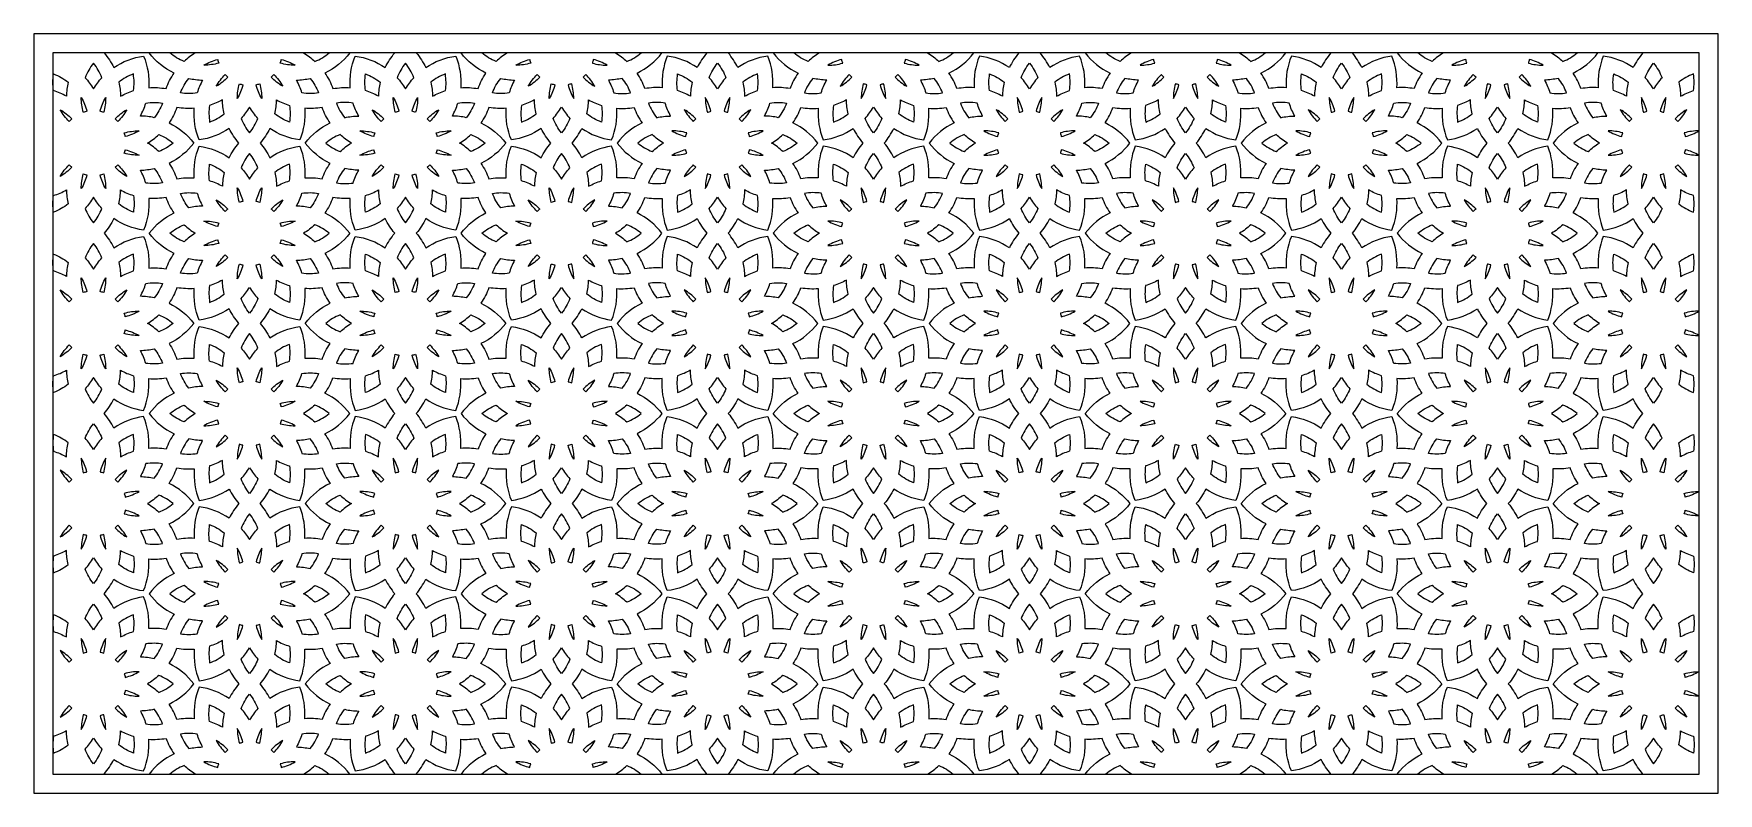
# Model space of a CAD drawing. Extents: x -2698 to -944, y 1038 to 1828.
import ezdxf

# ---------------------------------------------------------------- set-up
doc = ezdxf.new("R2010")
doc.units = 0
doc.layers.add('LAYER_01', color=5, linetype='CONTINUOUS')

msp = doc.modelspace()

# ---------------------------------------------------------------- linework, layer by layer
at = {"layer": 'LAYER_01'}
for points in [[(-2697.7, 1038.2), (-944.4, 1038.2), (-944.4, 1828.1), (-2697.7, 1828.1)], [(-2677.7, 1058.2), (-964.4, 1058.2), (-964.4, 1808.1), (-2677.7, 1808.1)]]:
    msp.add_lwpolyline(points, close=True, dxfattribs=at)
for points in [[(-2624.3, 1808.1, -0.063011), (-2614.4, 1792.9, -0.117394), (-2583.3, 1804.8, -0.117394), (-2578, 1771.9, -0.063011), (-2559.9, 1771, -0.063011), (-2551.7, 1787.1, -0.117394), (-2577.6, 1808.1)], [(-2529.5, 1808.1, 0.050779), (-2541.1, 1799.3, -0.077393), (-2556.2, 1808.1)], [(-2416.8, 1808.1, -0.050779), (-2405.1, 1799.3, 0.077393), (-2390.1, 1808.1)], [(-2368.7, 1808.1, -0.117394), (-2394.6, 1787.1, -0.063011), (-2386.3, 1771, -0.063011), (-2368.3, 1771.9, -0.117394), (-2363, 1804.8, -0.117394), (-2331.8, 1792.9, -0.063011), (-2322, 1808.1)], [(-2299.5, 1808.1, -0.063011), (-2289.7, 1792.9, -0.117394), (-2258.5, 1804.8, -0.117394), (-2253.3, 1771.9, -0.063011), (-2235.2, 1771, -0.063011), (-2227, 1787.1, -0.117394), (-2252.9, 1808.1)], [(-2204.7, 1808.1, 0.050779), (-2216.4, 1799.3, -0.077393), (-2231.4, 1808.1)], [(-2092.1, 1808.1, -0.050779), (-2080.4, 1799.3, 0.077393), (-2065.4, 1808.1)], [(-1997.2, 1808.1, 0.063011), (-2007.1, 1792.9, 0.117394), (-2038.3, 1804.8, 0.117394), (-2043.5, 1771.9, 0.063011), (-2061.6, 1771, 0.063011), (-2069.8, 1787.1, 0.117394), (-2043.9, 1808.1)], [(-1928.1, 1808.1, 0.117394), (-1902.2, 1787.1, 0.063011), (-1910.5, 1771, 0.063011), (-1928.5, 1771.9, 0.117394), (-1933.8, 1804.8, 0.117394), (-1965, 1792.9, 0.063011), (-1974.8, 1808.1)], [(-1880, 1808.1, 0.050779), (-1891.6, 1799.3, -0.077393), (-1906.7, 1808.1)], [(-1767.3, 1808.1, -0.050779), (-1755.7, 1799.3, 0.077393), (-1740.6, 1808.1)], [(-1672.5, 1808.1, 0.063011), (-1682.3, 1792.9, 0.117394), (-1713.5, 1804.8, 0.117394), (-1718.8, 1771.9, 0.063011), (-1736.9, 1771, 0.063011), (-1745.1, 1787.1, 0.117394), (-1719.2, 1808.1)], [(-1603.4, 1808.1, 0.117394), (-1577.5, 1787.1, 0.063011), (-1585.7, 1771, 0.063011), (-1603.8, 1771.9, 0.117394), (-1609.1, 1804.8, 0.117394), (-1640.2, 1792.9, 0.063011), (-1650.1, 1808.1)], [(-1555.3, 1808.1, 0.050779), (-1566.9, 1799.3, -0.077393), (-1581.9, 1808.1)], [(-1442.6, 1808.1, -0.050779), (-1430.9, 1799.3, 0.077393), (-1415.9, 1808.1)], [(-1347.8, 1808.1, 0.063011), (-1357.6, 1792.9, 0.117394), (-1388.8, 1804.8, 0.117394), (-1394.1, 1771.9, 0.063011), (-1412.1, 1771, 0.063011), (-1420.4, 1787.1, 0.117394), (-1394.5, 1808.1)], [(-1278.6, 1808.1, 0.117394), (-1252.7, 1787.1, 0.063011), (-1261, 1771, 0.063011), (-1279, 1771.9, 0.117394), (-1284.3, 1804.8, 0.117394), (-1315.5, 1792.9, 0.063011), (-1325.3, 1808.1)], [(-1230.5, 1808.1, 0.050779), (-1242.2, 1799.3, -0.077393), (-1257.2, 1808.1)], [(-1117.9, 1808.1, -0.050779), (-1106.2, 1799.3, 0.077393), (-1091.2, 1808.1)], [(-1023, 1808.1, 0.063011), (-1032.9, 1792.9, 0.117394), (-1064.1, 1804.8, 0.117394), (-1069.3, 1771.9, 0.063011), (-1087.4, 1771, 0.063011), (-1095.6, 1787.1, 0.117394), (-1069.7, 1808.1)], [(-2624.3, 1058.2, 0.063011), (-2614.4, 1073.4, 0.117394), (-2583.3, 1061.4, 0.117394), (-2578, 1094.4, 0.063011), (-2559.9, 1095.3, 0.063011), (-2551.7, 1079.2, 0.117394), (-2577.6, 1058.2)], [(-2368.7, 1058.2, 0.117394), (-2394.6, 1079.2, 0.063011), (-2386.3, 1095.3, 0.063011), (-2368.3, 1094.4, 0.117394), (-2363, 1061.4, 0.117394), (-2331.8, 1073.4, 0.063011), (-2322, 1058.2)], [(-2299.5, 1058.2, 0.063011), (-2289.7, 1073.4, 0.117394), (-2258.5, 1061.4, 0.117394), (-2253.3, 1094.4, 0.063011), (-2235.2, 1095.3, 0.063011), (-2227, 1079.2, 0.117394), (-2252.9, 1058.2)], [(-1997.2, 1058.2, -0.063011), (-2007.1, 1073.4, -0.117394), (-2038.3, 1061.4, -0.117394), (-2043.5, 1094.4, -0.063011), (-2061.6, 1095.3, -0.063011), (-2069.8, 1079.2, -0.117394), (-2043.9, 1058.2)], [(-1928.1, 1058.2, -0.117394), (-1902.2, 1079.2, -0.063011), (-1910.5, 1095.3, -0.063011), (-1928.5, 1094.4, -0.117394), (-1933.8, 1061.4, -0.117394), (-1965, 1073.4, -0.063011), (-1974.8, 1058.2)], [(-1672.5, 1058.2, -0.063011), (-1682.3, 1073.4, -0.117394), (-1713.5, 1061.4, -0.117394), (-1718.8, 1094.4, -0.063011), (-1736.9, 1095.3, -0.063011), (-1745.1, 1079.2, -0.117394), (-1719.2, 1058.2)], [(-1603.4, 1058.2, -0.117394), (-1577.5, 1079.2, -0.063011), (-1585.7, 1095.3, -0.063011), (-1603.8, 1094.4, -0.117394), (-1609.1, 1061.4, -0.117394), (-1640.2, 1073.4, -0.063011), (-1650.1, 1058.2)], [(-1347.8, 1058.2, -0.063011), (-1357.6, 1073.4, -0.117394), (-1388.8, 1061.4, -0.117394), (-1394.1, 1094.4, -0.063011), (-1412.1, 1095.3, -0.063011), (-1420.4, 1079.2, -0.117394), (-1394.5, 1058.2)], [(-1278.6, 1058.2, -0.117394), (-1252.7, 1079.2, -0.063011), (-1261, 1095.3, -0.063011), (-1279, 1094.4, -0.117394), (-1284.3, 1061.4, -0.117394), (-1315.5, 1073.4, -0.063011), (-1325.3, 1058.2)], [(-1023, 1058.2, -0.063011), (-1032.9, 1073.4, -0.117394), (-1064.1, 1061.4, -0.117394), (-1069.3, 1094.4, -0.063011), (-1087.4, 1095.3, -0.063011), (-1095.6, 1079.2, -0.117394), (-1069.7, 1058.2)], [(-2529.5, 1058.2, -0.050779), (-2541.1, 1066.9, 0.077393), (-2556.2, 1058.2)], [(-2416.8, 1058.2, 0.050779), (-2405.1, 1066.9, -0.077393), (-2390.1, 1058.2)], [(-2204.7, 1058.2, -0.050779), (-2216.4, 1066.9, 0.077393), (-2231.4, 1058.2)], [(-2092.1, 1058.2, 0.050779), (-2080.4, 1066.9, -0.077393), (-2065.4, 1058.2)], [(-1880, 1058.2, -0.050779), (-1891.6, 1066.9, 0.077393), (-1906.7, 1058.2)], [(-1767.3, 1058.2, 0.050779), (-1755.7, 1066.9, -0.077393), (-1740.6, 1058.2)], [(-1555.3, 1058.2, -0.050779), (-1566.9, 1066.9, 0.077393), (-1581.9, 1058.2)], [(-1442.6, 1058.2, 0.050779), (-1430.9, 1066.9, -0.077393), (-1415.9, 1058.2)], [(-1230.5, 1058.2, -0.050779), (-1242.2, 1066.9, 0.077393), (-1257.2, 1058.2)], [(-1117.9, 1058.2, 0.050779), (-1106.2, 1066.9, -0.077393), (-1091.2, 1058.2)]]:
    msp.add_lwpolyline(points, format="xyb", dxfattribs=at)
for points in [[(-2644.3, 1782.4, -0.050779), (-2635.5, 1770.7, -0.050779), (-2626.7, 1782.4, 0.077393), (-2635.5, 1797.4, 0.077393)], [(-2520.5, 1795.4, -0.068796), (-2506.2, 1801.3, 0.028935), (-2505.2, 1797.5, -0.068796)], [(-2440.1, 1801.3, -0.068796), (-2425.7, 1795.4, -0.068796), (-2441.1, 1797.5, 0.028935)], [(-2319.5, 1782.4, -0.050779), (-2310.8, 1770.7, -0.050779), (-2302, 1782.4, 0.077393), (-2310.8, 1797.4, 0.077393)], [(-2195.8, 1795.4, -0.068796), (-2181.5, 1801.3, 0.028935), (-2180.4, 1797.5, -0.068796)], [(-2101, 1795.4, 0.068796), (-2115.3, 1801.3, -0.028935), (-2116.3, 1797.5, 0.068796)], [(-1977.2, 1782.4, 0.050779), (-1986, 1770.7, 0.050779), (-1994.8, 1782.4, -0.077393), (-1986, 1797.4, -0.077393)], [(-1856.7, 1801.3, 0.068796), (-1871.1, 1795.4, 0.068796), (-1855.7, 1797.5, -0.028935)], [(-1776.3, 1795.4, 0.068796), (-1790.6, 1801.3, -0.028935), (-1791.6, 1797.5, 0.068796)], [(-1652.5, 1782.4, 0.050779), (-1661.3, 1770.7, 0.050779), (-1670.1, 1782.4, -0.077393), (-1661.3, 1797.4, -0.077393)], [(-1532, 1801.3, 0.068796), (-1546.3, 1795.4, 0.068796), (-1531, 1797.5, -0.028935)], [(-1451.5, 1795.4, 0.068796), (-1465.9, 1801.3, -0.028935), (-1466.9, 1797.5, 0.068796)], [(-1327.8, 1782.4, 0.050779), (-1336.6, 1770.7, 0.050779), (-1345.3, 1782.4, -0.077393), (-1336.6, 1797.4, -0.077393)], [(-1207.2, 1801.3, 0.068796), (-1221.6, 1795.4, 0.068796), (-1206.2, 1797.5, -0.028935)], [(-1126.8, 1795.4, 0.068796), (-1141.1, 1801.3, -0.028935), (-1142.1, 1797.5, 0.068796)], [(-1003, 1782.4, 0.050779), (-1011.8, 1770.7, 0.050779), (-1020.6, 1782.4, -0.077393), (-1011.8, 1797.4, -0.077393)], [(-2663.7, 1763.1, 0.050779), (-2677.1, 1768.9, -0.077393), (-2677, 1786.3, -0.077393), (-2661.9, 1777.6, 0.050779)], [(-2594, 1786.3, 0.077393), (-2609.1, 1777.6, -0.050779), (-2607.3, 1763.1, -0.050779), (-2593.9, 1768.9, 0.077393)], [(-2521.9, 1779.9, 0.050779), (-2527.6, 1766.5, -0.077393), (-2545, 1766.6, -0.077393), (-2536.4, 1781.7, 0.050779)], [(-2495.6, 1782.9, -0.068796), (-2507.8, 1773.4, -0.068796), (-2498.3, 1785.7, 0.028935)], [(-2485.8, 1760.7, -0.068796), (-2483.7, 1776.1, 0.028935), (-2480, 1775, -0.068796)], [(-2460.4, 1760.7, -0.068796), (-2466.3, 1775, 0.028935), (-2462.5, 1776.1, -0.068796)], [(-2438.4, 1773.4, -0.068796), (-2450.7, 1782.9, 0.028935), (-2447.9, 1785.7, -0.068796)], [(-2424.3, 1779.9, 0.050779), (-2409.9, 1781.7, -0.077393), (-2401.2, 1766.6, -0.077393), (-2418.6, 1766.5, 0.050779)], [(-2338.9, 1763.1, 0.050779), (-2352.4, 1768.9, -0.077393), (-2352.3, 1786.3, -0.077393), (-2337.2, 1777.6, 0.050779)], [(-2269.3, 1786.3, 0.077393), (-2284.4, 1777.6, -0.050779), (-2282.6, 1763.1, -0.050779), (-2269.2, 1768.9, 0.077393)], [(-2197.2, 1779.9, 0.050779), (-2202.9, 1766.5, -0.077393), (-2220.3, 1766.6, -0.077393), (-2211.7, 1781.7, 0.050779)], [(-2170.8, 1782.9, -0.068796), (-2183.1, 1773.4, -0.068796), (-2173.6, 1785.7, 0.028935)], [(-2161.1, 1760.7, -0.068796), (-2159, 1776.1, 0.028935), (-2155.2, 1775, -0.068796)], [(-2135.7, 1760.7, 0.068796), (-2137.8, 1776.1, -0.028935), (-2141.6, 1775, 0.068796)], [(-2125.9, 1782.9, 0.068796), (-2113.7, 1773.4, 0.068796), (-2123.2, 1785.7, -0.028935)], [(-2099.6, 1779.9, -0.050779), (-2093.9, 1766.5, 0.077393), (-2076.5, 1766.6, 0.077393), (-2085.1, 1781.7, -0.050779)], [(-2027.5, 1786.3, -0.077393), (-2012.4, 1777.6, 0.050779), (-2014.2, 1763.1, 0.050779), (-2027.6, 1768.9, -0.077393)], [(-1957.9, 1763.1, -0.050779), (-1944.4, 1768.9, 0.077393), (-1944.5, 1786.3, 0.077393), (-1959.6, 1777.6, -0.050779)], [(-1872.4, 1779.9, -0.050779), (-1886.9, 1781.7, 0.077393), (-1895.6, 1766.6, 0.077393), (-1878.1, 1766.5, -0.050779)], [(-1858.4, 1773.4, 0.068796), (-1846.1, 1782.9, -0.028935), (-1848.9, 1785.7, 0.068796)], [(-1836.4, 1760.7, 0.068796), (-1830.5, 1775, -0.028935), (-1834.3, 1776.1, 0.068796)], [(-1811, 1760.7, 0.068796), (-1813.1, 1776.1, -0.028935), (-1816.8, 1775, 0.068796)], [(-1801.2, 1782.9, 0.068796), (-1789, 1773.4, 0.068796), (-1798.4, 1785.7, -0.028935)], [(-1774.9, 1779.9, -0.050779), (-1769.2, 1766.5, 0.077393), (-1751.8, 1766.6, 0.077393), (-1760.4, 1781.7, -0.050779)], [(-1702.8, 1786.3, -0.077393), (-1687.7, 1777.6, 0.050779), (-1689.5, 1763.1, 0.050779), (-1702.9, 1768.9, -0.077393)], [(-1633.1, 1763.1, -0.050779), (-1619.7, 1768.9, 0.077393), (-1619.8, 1786.3, 0.077393), (-1634.9, 1777.6, -0.050779)], [(-1547.7, 1779.9, -0.050779), (-1562.2, 1781.7, 0.077393), (-1570.8, 1766.6, 0.077393), (-1553.4, 1766.5, -0.050779)], [(-1533.6, 1773.4, 0.068796), (-1521.4, 1782.9, -0.028935), (-1524.1, 1785.7, 0.068796)], [(-1511.6, 1760.7, 0.068796), (-1505.8, 1775, -0.028935), (-1509.5, 1776.1, 0.068796)], [(-1486.2, 1760.7, 0.068796), (-1488.3, 1776.1, -0.028935), (-1492.1, 1775, 0.068796)], [(-1476.5, 1782.9, 0.068796), (-1464.2, 1773.4, 0.068796), (-1473.7, 1785.7, -0.028935)], [(-1450.1, 1779.9, -0.050779), (-1444.4, 1766.5, 0.077393), (-1427, 1766.6, 0.077393), (-1435.6, 1781.7, -0.050779)], [(-1378.1, 1786.3, -0.077393), (-1362.9, 1777.6, 0.050779), (-1364.7, 1763.1, 0.050779), (-1378.2, 1768.9, -0.077393)], [(-1308.4, 1763.1, -0.050779), (-1295, 1768.9, 0.077393), (-1295, 1786.3, 0.077393), (-1310.2, 1777.6, -0.050779)], [(-1223, 1779.9, -0.050779), (-1237.5, 1781.7, 0.077393), (-1246.1, 1766.6, 0.077393), (-1228.7, 1766.5, -0.050779)], [(-1208.9, 1773.4, 0.068796), (-1196.6, 1782.9, -0.028935), (-1199.4, 1785.7, 0.068796)], [(-1186.9, 1760.7, 0.068796), (-1181, 1775, -0.028935), (-1184.8, 1776.1, 0.068796)], [(-1161.5, 1760.7, 0.068796), (-1163.6, 1776.1, -0.028935), (-1167.3, 1775, 0.068796)], [(-1151.7, 1782.9, 0.068796), (-1139.5, 1773.4, 0.068796), (-1149, 1785.7, -0.028935)], [(-1125.4, 1779.9, -0.050779), (-1119.7, 1766.5, 0.077393), (-1102.3, 1766.6, 0.077393), (-1110.9, 1781.7, -0.050779)], [(-1053.3, 1786.3, -0.077393), (-1038.2, 1777.6, 0.050779), (-1040, 1763.1, 0.050779), (-1053.4, 1768.9, -0.077393)], [(-983.7, 1763.1, -0.050779), (-970.2, 1768.9, 0.077393), (-970.3, 1786.3, 0.077393), (-985.4, 1777.6, -0.050779)], [(-2642.3, 1747.4, 0.028935), (-2646.1, 1746.4, -0.068796), (-2648.2, 1761.8, -0.068796)], [(-2622.8, 1761.8, -0.068796), (-2624.9, 1746.4, 0.028935), (-2628.7, 1747.4, -0.068796)], [(-2586.7, 1742.5, 0.050779), (-2581, 1756, -0.077393), (-2563.6, 1755.9, -0.077393), (-2572.2, 1740.8, 0.050779)], [(-2514.6, 1736.2, 0.077393), (-2499.5, 1744.8, -0.050779), (-2501.3, 1759.3, -0.050779), (-2514.7, 1753.6, 0.077393)], [(-2431.5, 1753.6, -0.077393), (-2431.6, 1736.2, -0.077393), (-2446.7, 1744.8, 0.050779), (-2445, 1759.3, 0.050779)], [(-2374, 1740.8, -0.050779), (-2359.5, 1742.5, -0.050779), (-2365.3, 1756, 0.077393), (-2382.7, 1755.9, 0.077393)], [(-2317.6, 1747.4, 0.028935), (-2321.4, 1746.4, -0.068796), (-2323.5, 1761.8, -0.068796)], [(-2298.1, 1761.8, -0.068796), (-2300.2, 1746.4, 0.028935), (-2303.9, 1747.4, -0.068796)], [(-2262, 1742.5, 0.050779), (-2256.3, 1756, -0.077393), (-2238.9, 1755.9, -0.077393), (-2247.5, 1740.8, 0.050779)], [(-2189.9, 1736.2, 0.077393), (-2174.8, 1744.8, -0.050779), (-2176.6, 1759.3, -0.050779), (-2190, 1753.6, 0.077393)], [(-2106.9, 1736.2, -0.077393), (-2122, 1744.8, 0.050779), (-2120.2, 1759.3, 0.050779), (-2106.8, 1753.6, -0.077393)], [(-2034.8, 1742.5, -0.050779), (-2040.5, 1756, 0.077393), (-2057.9, 1755.9, 0.077393), (-2049.3, 1740.8, -0.050779)], [(-1998.7, 1761.8, 0.068796), (-1996.6, 1746.4, -0.028935), (-1992.9, 1747.4, 0.068796)], [(-1979.2, 1747.4, -0.028935), (-1975.4, 1746.4, 0.068796), (-1973.3, 1761.8, 0.068796)], [(-1922.8, 1740.8, 0.050779), (-1937.2, 1742.5, 0.050779), (-1931.5, 1756, -0.077393), (-1914.1, 1755.9, -0.077393)], [(-1865.3, 1753.6, 0.077393), (-1865.2, 1736.2, 0.077393), (-1850, 1744.8, -0.050779), (-1851.8, 1759.3, -0.050779)], [(-1782.1, 1736.2, -0.077393), (-1797.3, 1744.8, 0.050779), (-1795.5, 1759.3, 0.050779), (-1782.1, 1753.6, -0.077393)], [(-1710.1, 1742.5, -0.050779), (-1715.8, 1756, 0.077393), (-1733.2, 1755.9, 0.077393), (-1724.6, 1740.8, -0.050779)], [(-1674, 1761.8, 0.068796), (-1671.9, 1746.4, -0.028935), (-1668.1, 1747.4, 0.068796)], [(-1654.5, 1747.4, -0.028935), (-1650.7, 1746.4, 0.068796), (-1648.6, 1761.8, 0.068796)], [(-1598, 1740.8, 0.050779), (-1612.5, 1742.5, 0.050779), (-1606.8, 1756, -0.077393), (-1589.4, 1755.9, -0.077393)], [(-1540.5, 1753.6, 0.077393), (-1540.4, 1736.2, 0.077393), (-1525.3, 1744.8, -0.050779), (-1527.1, 1759.3, -0.050779)], [(-1457.4, 1736.2, -0.077393), (-1472.5, 1744.8, 0.050779), (-1470.8, 1759.3, 0.050779), (-1457.3, 1753.6, -0.077393)], [(-1385.3, 1742.5, -0.050779), (-1391, 1756, 0.077393), (-1408.5, 1755.9, 0.077393), (-1399.8, 1740.8, -0.050779)], [(-1349.3, 1761.8, 0.068796), (-1347.2, 1746.4, -0.028935), (-1343.4, 1747.4, 0.068796)], [(-1329.7, 1747.4, -0.028935), (-1325.9, 1746.4, 0.068796), (-1323.9, 1761.8, 0.068796)], [(-1273.3, 1740.8, 0.050779), (-1287.8, 1742.5, 0.050779), (-1282.1, 1756, -0.077393), (-1264.7, 1755.9, -0.077393)], [(-1215.8, 1753.6, 0.077393), (-1215.7, 1736.2, 0.077393), (-1200.6, 1744.8, -0.050779), (-1202.4, 1759.3, -0.050779)], [(-1132.7, 1736.2, -0.077393), (-1147.8, 1744.8, 0.050779), (-1146, 1759.3, 0.050779), (-1132.6, 1753.6, -0.077393)], [(-1060.6, 1742.5, -0.050779), (-1066.3, 1756, 0.077393), (-1083.7, 1755.9, 0.077393), (-1075.1, 1740.8, -0.050779)], [(-1024.5, 1761.8, 0.068796), (-1022.4, 1746.4, -0.028935), (-1018.7, 1747.4, 0.068796)], [(-1005, 1747.4, -0.028935), (-1001.2, 1746.4, 0.068796), (-999.1, 1761.8, 0.068796)], [(-2670.2, 1749.1, -0.068796), (-2658, 1739.6, 0.028935), (-2660.7, 1736.8, -0.068796)], [(-2613, 1739.6, -0.068796), (-2600.8, 1749.1, -0.068796), (-2610.3, 1736.8, 0.028935)], [(-2494.2, 1729.6, -0.117394), (-2525.4, 1717.6, -0.117394), (-2530.6, 1750.6, -0.063011), (-2548.7, 1751.5, -0.063011), (-2556.9, 1735.4, -0.117394), (-2531, 1714.4, -0.117394), (-2556.9, 1693.3, -0.063011), (-2548.7, 1677.2, -0.063011), (-2530.6, 1678.1, -0.117394), (-2525.4, 1711.1, -0.117394), (-2494.2, 1699.2, -0.063011), (-2484.3, 1714.4, -0.063011)], [(-2473.1, 1725.1, 0.077393), (-2464.3, 1740.1, -0.050779), (-2473.1, 1751.8, -0.050779), (-2481.9, 1740.1, 0.077393)], [(-2389.3, 1693.3, -0.117394), (-2415.2, 1714.4, -0.117394), (-2389.3, 1735.4, -0.063011), (-2397.6, 1751.5, -0.063011), (-2415.6, 1750.6, -0.117394), (-2420.9, 1717.6, -0.117394), (-2452.1, 1729.6, -0.063011), (-2461.9, 1714.4, -0.063011), (-2452.1, 1699.2, -0.117394), (-2420.9, 1711.1, -0.117394), (-2415.6, 1678.1, -0.063011), (-2397.6, 1677.2, -0.063011)], [(-2345.5, 1749.1, -0.068796), (-2333.2, 1739.6, 0.028935), (-2336, 1736.8, -0.068796)], [(-2288.3, 1739.6, -0.068796), (-2276.1, 1749.1, -0.068796), (-2285.5, 1736.8, 0.028935)], [(-2169.4, 1729.6, -0.117394), (-2200.6, 1717.6, -0.117394), (-2205.9, 1750.6, -0.063011), (-2224, 1751.5, -0.063011), (-2232.2, 1735.4, -0.117394), (-2206.3, 1714.4, -0.117394), (-2232.2, 1693.3, -0.063011), (-2224, 1677.2, -0.063011), (-2205.9, 1678.1, -0.117394), (-2200.6, 1711.1, -0.117394), (-2169.4, 1699.2, -0.063011), (-2159.6, 1714.4, -0.063011)], [(-2157.2, 1740.1, 0.050779), (-2148.4, 1751.8, 0.050779), (-2139.6, 1740.1, -0.077393), (-2148.4, 1725.1, -0.077393)], [(-2127.3, 1729.6, 0.117394), (-2096.2, 1717.6, 0.117394), (-2090.9, 1750.6, 0.063011), (-2072.8, 1751.5, 0.063011), (-2064.6, 1735.4, 0.117394), (-2090.5, 1714.4, 0.117394), (-2064.6, 1693.3, 0.063011), (-2072.8, 1677.2, 0.063011), (-2090.9, 1678.1, 0.117394), (-2096.2, 1711.1, 0.117394), (-2127.3, 1699.2, 0.063011), (-2137.2, 1714.4, 0.063011)], [(-2008.5, 1739.6, 0.068796), (-2020.7, 1749.1, 0.068796), (-2011.2, 1736.8, -0.028935)], [(-1951.3, 1749.1, 0.068796), (-1963.6, 1739.6, -0.028935), (-1960.8, 1736.8, 0.068796)], [(-1907.5, 1693.3, 0.117394), (-1881.6, 1714.4, 0.117394), (-1907.5, 1735.4, 0.063011), (-1899.2, 1751.5, 0.063011), (-1881.2, 1750.6, 0.117394), (-1875.9, 1717.6, 0.117394), (-1844.7, 1729.6, 0.063011), (-1834.9, 1714.4, 0.063011), (-1844.7, 1699.2, 0.117394), (-1875.9, 1711.1, 0.117394), (-1881.2, 1678.1, 0.063011), (-1899.2, 1677.2, 0.063011)], [(-1823.7, 1725.1, -0.077393), (-1832.4, 1740.1, 0.050779), (-1823.7, 1751.8, 0.050779), (-1814.9, 1740.1, -0.077393)], [(-1802.6, 1729.6, 0.117394), (-1771.4, 1717.6, 0.117394), (-1766.2, 1750.6, 0.063011), (-1748.1, 1751.5, 0.063011), (-1739.8, 1735.4, 0.117394), (-1765.8, 1714.4, 0.117394), (-1739.8, 1693.3, 0.063011), (-1748.1, 1677.2, 0.063011), (-1766.2, 1678.1, 0.117394), (-1771.4, 1711.1, 0.117394), (-1802.6, 1699.2, 0.063011), (-1812.4, 1714.4, 0.063011)], [(-1683.7, 1739.6, 0.068796), (-1696, 1749.1, 0.068796), (-1686.5, 1736.8, -0.028935)], [(-1626.6, 1749.1, 0.068796), (-1638.8, 1739.6, -0.028935), (-1636.1, 1736.8, 0.068796)], [(-1582.7, 1693.3, 0.117394), (-1556.8, 1714.4, 0.117394), (-1582.7, 1735.4, 0.063011), (-1574.5, 1751.5, 0.063011), (-1556.4, 1750.6, 0.117394), (-1551.2, 1717.6, 0.117394), (-1520, 1729.6, 0.063011), (-1510.1, 1714.4, 0.063011), (-1520, 1699.2, 0.117394), (-1551.2, 1711.1, 0.117394), (-1556.4, 1678.1, 0.063011), (-1574.5, 1677.2, 0.063011)], [(-1498.9, 1725.1, -0.077393), (-1507.7, 1740.1, 0.050779), (-1498.9, 1751.8, 0.050779), (-1490.1, 1740.1, -0.077393)], [(-1477.9, 1729.6, 0.117394), (-1446.7, 1717.6, 0.117394), (-1441.4, 1750.6, 0.063011), (-1423.3, 1751.5, 0.063011), (-1415.1, 1735.4, 0.117394), (-1441, 1714.4, 0.117394), (-1415.1, 1693.3, 0.063011), (-1423.3, 1677.2, 0.063011), (-1441.4, 1678.1, 0.117394), (-1446.7, 1711.1, 0.117394), (-1477.9, 1699.2, 0.063011), (-1487.7, 1714.4, 0.063011)], [(-1359, 1739.6, 0.068796), (-1371.3, 1749.1, 0.068796), (-1361.8, 1736.8, -0.028935)], [(-1301.9, 1749.1, 0.068796), (-1314.1, 1739.6, -0.028935), (-1311.3, 1736.8, 0.068796)], [(-1258, 1693.3, 0.117394), (-1232.1, 1714.4, 0.117394), (-1258, 1735.4, 0.063011), (-1249.8, 1751.5, 0.063011), (-1231.7, 1750.6, 0.117394), (-1226.4, 1717.6, 0.117394), (-1195.2, 1729.6, 0.063011), (-1185.4, 1714.4, 0.063011), (-1195.2, 1699.2, 0.117394), (-1226.4, 1711.1, 0.117394), (-1231.7, 1678.1, 0.063011), (-1249.8, 1677.2, 0.063011)], [(-1174.2, 1725.1, -0.077393), (-1183, 1740.1, 0.050779), (-1174.2, 1751.8, 0.050779), (-1165.4, 1740.1, -0.077393)], [(-1153.1, 1729.6, 0.117394), (-1122, 1717.6, 0.117394), (-1116.7, 1750.6, 0.063011), (-1098.6, 1751.5, 0.063011), (-1090.4, 1735.4, 0.117394), (-1116.3, 1714.4, 0.117394), (-1090.4, 1693.3, 0.063011), (-1098.6, 1677.2, 0.063011), (-1116.7, 1678.1, 0.117394), (-1122, 1711.1, 0.117394), (-1153.1, 1699.2, 0.063011), (-1163, 1714.4, 0.063011)], [(-1034.3, 1739.6, 0.068796), (-1046.5, 1749.1, 0.068796), (-1037, 1736.8, -0.028935)], [(-977.1, 1749.1, 0.068796), (-989.4, 1739.6, -0.028935), (-986.6, 1736.8, 0.068796)], [(-2588.1, 1727.1, -0.068796), (-2602.4, 1721.2, 0.028935), (-2603.4, 1725, -0.068796)], [(-2567.5, 1723.2, -0.077393), (-2552.5, 1714.4, -0.077393), (-2567.5, 1705.6, 0.050779), (-2579.2, 1714.4, 0.050779)], [(-2378.8, 1705.6, -0.050779), (-2367.1, 1714.4, -0.050779), (-2378.8, 1723.2, 0.077393), (-2393.8, 1714.4, 0.077393)], [(-2343.8, 1721.2, -0.068796), (-2358.2, 1727.1, -0.068796), (-2342.8, 1725, 0.028935)], [(-2263.4, 1727.1, -0.068796), (-2277.7, 1721.2, 0.028935), (-2278.7, 1725, -0.068796)], [(-2242.8, 1723.2, -0.077393), (-2227.7, 1714.4, -0.077393), (-2242.8, 1705.6, 0.050779), (-2254.4, 1714.4, 0.050779)], [(-2054, 1723.2, 0.077393), (-2069.1, 1714.4, 0.077393), (-2054, 1705.6, -0.050779), (-2042.4, 1714.4, -0.050779)], [(-2033.4, 1727.1, 0.068796), (-2019.1, 1721.2, -0.028935), (-2018.1, 1725, 0.068796)], [(-1953, 1721.2, 0.068796), (-1938.6, 1727.1, 0.068796), (-1954, 1725, -0.028935)], [(-1918, 1705.6, 0.050779), (-1929.7, 1714.4, 0.050779), (-1918, 1723.2, -0.077393), (-1903, 1714.4, -0.077393)], [(-1729.3, 1723.2, 0.077393), (-1744.3, 1714.4, 0.077393), (-1729.3, 1705.6, -0.050779), (-1717.6, 1714.4, -0.050779)], [(-1708.7, 1727.1, 0.068796), (-1694.4, 1721.2, -0.028935), (-1693.3, 1725, 0.068796)], [(-1628.2, 1721.2, 0.068796), (-1613.9, 1727.1, 0.068796), (-1629.2, 1725, -0.028935)], [(-1593.3, 1705.6, 0.050779), (-1605, 1714.4, 0.050779), (-1593.3, 1723.2, -0.077393), (-1578.3, 1714.4, -0.077393)], [(-1404.5, 1723.2, 0.077393), (-1419.6, 1714.4, 0.077393), (-1404.5, 1705.6, -0.050779), (-1392.9, 1714.4, -0.050779)], [(-1384, 1727.1, 0.068796), (-1369.6, 1721.2, -0.028935), (-1368.6, 1725, 0.068796)], [(-1303.5, 1721.2, 0.068796), (-1289.1, 1727.1, 0.068796), (-1304.5, 1725, -0.028935)], [(-1268.6, 1705.6, 0.050779), (-1280.2, 1714.4, 0.050779), (-1268.6, 1723.2, -0.077393), (-1253.5, 1714.4, -0.077393)], [(-1079.8, 1723.2, 0.077393), (-1094.8, 1714.4, 0.077393), (-1079.8, 1705.6, -0.050779), (-1068.1, 1714.4, -0.050779)], [(-1059.2, 1727.1, 0.068796), (-1044.9, 1721.2, -0.028935), (-1043.9, 1725, 0.068796)], [(-978.8, 1721.2, 0.068796), (-964.4, 1727.1, 0.068796), (-979.8, 1725, -0.028935)], [(-2588.1, 1701.7, -0.068796), (-2603.4, 1703.8, 0.028935), (-2602.4, 1707.5, -0.068796)], [(-2473.1, 1677, -0.050779), (-2464.3, 1688.6, 0.077393), (-2473.1, 1703.6, 0.077393), (-2481.9, 1688.6, -0.050779)], [(-2342.8, 1703.8, -0.068796), (-2358.2, 1701.7, -0.068796), (-2343.8, 1707.5, 0.028935)], [(-2263.4, 1701.7, -0.068796), (-2278.7, 1703.8, 0.028935), (-2277.7, 1707.5, -0.068796)], [(-2157.2, 1688.6, -0.050779), (-2148.4, 1677, -0.050779), (-2139.6, 1688.6, 0.077393), (-2148.4, 1703.6, 0.077393)], [(-2033.4, 1701.7, 0.068796), (-2018.1, 1703.8, -0.028935), (-2019.1, 1707.5, 0.068796)], [(-1954, 1703.8, 0.068796), (-1938.6, 1701.7, 0.068796), (-1953, 1707.5, -0.028935)], [(-1823.7, 1677, 0.050779), (-1832.4, 1688.6, -0.077393), (-1823.7, 1703.6, -0.077393), (-1814.9, 1688.6, 0.050779)], [(-1708.7, 1701.7, 0.068796), (-1693.3, 1703.8, -0.028935), (-1694.4, 1707.5, 0.068796)], [(-1629.2, 1703.8, 0.068796), (-1613.9, 1701.7, 0.068796), (-1628.2, 1707.5, -0.028935)], [(-1498.9, 1677, 0.050779), (-1507.7, 1688.6, -0.077393), (-1498.9, 1703.6, -0.077393), (-1490.1, 1688.6, 0.050779)], [(-1384, 1701.7, 0.068796), (-1368.6, 1703.8, -0.028935), (-1369.6, 1707.5, 0.068796)], [(-1304.5, 1703.8, 0.068796), (-1289.1, 1701.7, 0.068796), (-1303.5, 1707.5, -0.028935)], [(-1174.2, 1677, 0.050779), (-1183, 1688.6, -0.077393), (-1174.2, 1703.6, -0.077393), (-1165.4, 1688.6, 0.050779)], [(-1059.2, 1701.7, 0.068796), (-1043.9, 1703.8, -0.028935), (-1044.9, 1707.5, 0.068796)], [(-979.8, 1703.8, 0.068796), (-964.4, 1701.7, 0.068796), (-978.8, 1707.5, -0.028935)], [(-2670.2, 1679.7, -0.068796), (-2660.7, 1691.9, 0.028935), (-2658, 1689.2, -0.068796)], [(-2610.3, 1691.9, -0.068796), (-2600.8, 1679.7, -0.068796), (-2613, 1689.2, 0.028935)], [(-2572.2, 1688, -0.077393), (-2563.6, 1672.9, -0.077393), (-2581, 1672.8, 0.050779), (-2586.7, 1686.2, 0.050779)], [(-2514.7, 1675.1, -0.077393), (-2514.6, 1692.5, -0.077393), (-2499.5, 1683.9, 0.050779), (-2501.3, 1669.4, 0.050779)], [(-2431.6, 1692.5, 0.077393), (-2446.7, 1683.9, -0.050779), (-2445, 1669.4, -0.050779), (-2431.5, 1675.1, 0.077393)], [(-2382.7, 1672.9, 0.077393), (-2365.3, 1672.8, -0.050779), (-2359.5, 1686.2, -0.050779), (-2374, 1688, 0.077393)], [(-2345.5, 1679.7, -0.068796), (-2336, 1691.9, 0.028935), (-2333.2, 1689.2, -0.068796)], [(-2285.5, 1691.9, -0.068796), (-2276.1, 1679.7, -0.068796), (-2288.3, 1689.2, 0.028935)], [(-2247.5, 1688, -0.077393), (-2238.9, 1672.9, -0.077393), (-2256.3, 1672.8, 0.050779), (-2262, 1686.2, 0.050779)], [(-2190, 1675.1, -0.077393), (-2189.9, 1692.5, -0.077393), (-2174.8, 1683.9, 0.050779), (-2176.6, 1669.4, 0.050779)], [(-2106.8, 1675.1, 0.077393), (-2106.9, 1692.5, 0.077393), (-2122, 1683.9, -0.050779), (-2120.2, 1669.4, -0.050779)], [(-2049.3, 1688, 0.077393), (-2057.9, 1672.9, 0.077393), (-2040.5, 1672.8, -0.050779), (-2034.8, 1686.2, -0.050779)], [(-2011.2, 1691.9, 0.068796), (-2020.7, 1679.7, 0.068796), (-2008.5, 1689.2, -0.028935)], [(-1951.3, 1679.7, 0.068796), (-1960.8, 1691.9, -0.028935), (-1963.6, 1689.2, 0.068796)], [(-1914.1, 1672.9, -0.077393), (-1931.5, 1672.8, 0.050779), (-1937.2, 1686.2, 0.050779), (-1922.8, 1688, -0.077393)], [(-1865.2, 1692.5, -0.077393), (-1850, 1683.9, 0.050779), (-1851.8, 1669.4, 0.050779), (-1865.3, 1675.1, -0.077393)], [(-1782.1, 1675.1, 0.077393), (-1782.1, 1692.5, 0.077393), (-1797.3, 1683.9, -0.050779), (-1795.5, 1669.4, -0.050779)], [(-1724.6, 1688, 0.077393), (-1733.2, 1672.9, 0.077393), (-1715.8, 1672.8, -0.050779), (-1710.1, 1686.2, -0.050779)], [(-1686.5, 1691.9, 0.068796), (-1696, 1679.7, 0.068796), (-1683.7, 1689.2, -0.028935)], [(-1626.6, 1679.7, 0.068796), (-1636.1, 1691.9, -0.028935), (-1638.8, 1689.2, 0.068796)], [(-1589.4, 1672.9, -0.077393), (-1606.8, 1672.8, 0.050779), (-1612.5, 1686.2, 0.050779), (-1598, 1688, -0.077393)], [(-1540.4, 1692.5, -0.077393), (-1525.3, 1683.9, 0.050779), (-1527.1, 1669.4, 0.050779), (-1540.5, 1675.1, -0.077393)], [(-1457.3, 1675.1, 0.077393), (-1457.4, 1692.5, 0.077393), (-1472.5, 1683.9, -0.050779), (-1470.8, 1669.4, -0.050779)], [(-1399.8, 1688, 0.077393), (-1408.5, 1672.9, 0.077393), (-1391, 1672.8, -0.050779), (-1385.3, 1686.2, -0.050779)], [(-1361.8, 1691.9, 0.068796), (-1371.3, 1679.7, 0.068796), (-1359, 1689.2, -0.028935)], [(-1301.9, 1679.7, 0.068796), (-1311.3, 1691.9, -0.028935), (-1314.1, 1689.2, 0.068796)], [(-1264.7, 1672.9, -0.077393), (-1282.1, 1672.8, 0.050779), (-1287.8, 1686.2, 0.050779), (-1273.3, 1688, -0.077393)], [(-1215.7, 1692.5, -0.077393), (-1200.6, 1683.9, 0.050779), (-1202.4, 1669.4, 0.050779), (-1215.8, 1675.1, -0.077393)], [(-1132.6, 1675.1, 0.077393), (-1132.7, 1692.5, 0.077393), (-1147.8, 1683.9, -0.050779), (-1146, 1669.4, -0.050779)], [(-1075.1, 1688, 0.077393), (-1083.7, 1672.9, 0.077393), (-1066.3, 1672.8, -0.050779), (-1060.6, 1686.2, -0.050779)], [(-1037, 1691.9, 0.068796), (-1046.5, 1679.7, 0.068796), (-1034.3, 1689.2, -0.028935)], [(-977.1, 1679.7, 0.068796), (-986.6, 1691.9, -0.028935), (-989.4, 1689.2, 0.068796)], [(-2642.3, 1681.3, -0.068796), (-2648.2, 1667, -0.068796), (-2646.1, 1682.3, 0.028935)], [(-2624.9, 1682.3, -0.068796), (-2622.8, 1667, -0.068796), (-2628.7, 1681.3, 0.028935)], [(-2485.8, 1668, -0.068796), (-2480, 1653.7, 0.028935), (-2483.7, 1652.7, -0.068796)], [(-2460.4, 1668, -0.068796), (-2462.5, 1652.7, 0.028935), (-2466.3, 1653.7, -0.068796)], [(-2317.6, 1681.3, -0.068796), (-2323.5, 1667, -0.068796), (-2321.4, 1682.3, 0.028935)], [(-2300.2, 1682.3, -0.068796), (-2298.1, 1667, -0.068796), (-2303.9, 1681.3, 0.028935)], [(-2161.1, 1668, -0.068796), (-2155.2, 1653.7, 0.028935), (-2159, 1652.7, -0.068796)], [(-2135.7, 1668, 0.068796), (-2141.6, 1653.7, -0.028935), (-2137.8, 1652.7, 0.068796)], [(-1996.6, 1682.3, 0.068796), (-1998.7, 1667, 0.068796), (-1992.9, 1681.3, -0.028935)], [(-1979.2, 1681.3, 0.068796), (-1973.3, 1667, 0.068796), (-1975.4, 1682.3, -0.028935)], [(-1836.4, 1668, 0.068796), (-1834.3, 1652.7, -0.028935), (-1830.5, 1653.7, 0.068796)], [(-1811, 1668, 0.068796), (-1816.8, 1653.7, -0.028935), (-1813.1, 1652.7, 0.068796)], [(-1671.9, 1682.3, 0.068796), (-1674, 1667, 0.068796), (-1668.1, 1681.3, -0.028935)], [(-1654.5, 1681.3, 0.068796), (-1648.6, 1667, 0.068796), (-1650.7, 1682.3, -0.028935)], [(-1511.6, 1668, 0.068796), (-1509.5, 1652.7, -0.028935), (-1505.8, 1653.7, 0.068796)], [(-1486.2, 1668, 0.068796), (-1492.1, 1653.7, -0.028935), (-1488.3, 1652.7, 0.068796)], [(-1347.2, 1682.3, 0.068796), (-1349.3, 1667, 0.068796), (-1343.4, 1681.3, -0.028935)], [(-1329.7, 1681.3, 0.068796), (-1323.9, 1667, 0.068796), (-1325.9, 1682.3, -0.028935)], [(-1186.9, 1668, 0.068796), (-1184.8, 1652.7, -0.028935), (-1181, 1653.7, 0.068796)], [(-1161.5, 1668, 0.068796), (-1167.3, 1653.7, -0.028935), (-1163.6, 1652.7, 0.068796)], [(-1022.4, 1682.3, 0.068796), (-1024.5, 1667, 0.068796), (-1018.7, 1681.3, -0.028935)], [(-1005, 1681.3, 0.068796), (-999.1, 1667, 0.068796), (-1001.2, 1682.3, -0.028935)], [(-2661.9, 1651.1, -0.077393), (-2677, 1642.5, -0.077393), (-2677.1, 1659.9, 0.050779), (-2663.7, 1665.6, 0.050779)], [(-2626.7, 1646.4, -0.050779), (-2635.5, 1658, -0.050779), (-2644.3, 1646.4, 0.077393), (-2635.5, 1631.3, 0.077393)], [(-2624.3, 1620.6, -0.063011), (-2614.4, 1605.4, -0.117394), (-2583.3, 1617.3, -0.117394), (-2578, 1584.4, -0.063011), (-2559.9, 1583.5, -0.063011), (-2551.7, 1599.6, -0.117394), (-2577.6, 1620.6, -0.117394), (-2551.7, 1641.7, -0.063011), (-2559.9, 1657.8, -0.063011), (-2578, 1656.9, -0.117394), (-2583.3, 1623.9, -0.117394), (-2614.4, 1635.8, -0.063011)], [(-2607.3, 1665.6, 0.050779), (-2593.9, 1659.9, -0.077393), (-2594, 1642.5, -0.077393), (-2609.1, 1651.1, 0.050779)], [(-2521.9, 1648.8, 0.050779), (-2536.4, 1647, -0.077393), (-2545, 1662.1, -0.077393), (-2527.6, 1662.2, 0.050779)], [(-2507.8, 1655.3, -0.068796), (-2495.6, 1645.8, 0.028935), (-2498.3, 1643.1, -0.068796)], [(-2450.7, 1645.8, -0.068796), (-2438.4, 1655.3, -0.068796), (-2447.9, 1643.1, 0.028935)], [(-2424.3, 1648.8, 0.050779), (-2418.6, 1662.2, -0.077393), (-2401.2, 1662.1, -0.077393), (-2409.9, 1647, 0.050779)], [(-2368.7, 1620.6, -0.117394), (-2394.6, 1599.6, -0.063011), (-2386.3, 1583.5, -0.063011), (-2368.3, 1584.4, -0.117394), (-2363, 1617.3, -0.117394), (-2331.8, 1605.4, -0.063011), (-2322, 1620.6, -0.063011), (-2331.8, 1635.8, -0.117394), (-2363, 1623.9, -0.117394), (-2368.3, 1656.9, -0.063011), (-2386.3, 1657.8, -0.063011), (-2394.6, 1641.7, -0.117394)], [(-2337.2, 1651.1, -0.077393), (-2352.3, 1642.5, -0.077393), (-2352.4, 1659.9, 0.050779), (-2338.9, 1665.6, 0.050779)], [(-2302, 1646.4, -0.050779), (-2310.8, 1658, -0.050779), (-2319.5, 1646.4, 0.077393), (-2310.8, 1631.3, 0.077393)], [(-2299.5, 1620.6, -0.063011), (-2289.7, 1605.4, -0.117394), (-2258.5, 1617.3, -0.117394), (-2253.3, 1584.4, -0.063011), (-2235.2, 1583.5, -0.063011), (-2227, 1599.6, -0.117394), (-2252.9, 1620.6, -0.117394), (-2227, 1641.7, -0.063011), (-2235.2, 1657.8, -0.063011), (-2253.3, 1656.9, -0.117394), (-2258.5, 1623.9, -0.117394), (-2289.7, 1635.8, -0.063011)], [(-2282.6, 1665.6, 0.050779), (-2269.2, 1659.9, -0.077393), (-2269.3, 1642.5, -0.077393), (-2284.4, 1651.1, 0.050779)], [(-2197.2, 1648.8, 0.050779), (-2211.7, 1647, -0.077393), (-2220.3, 1662.1, -0.077393), (-2202.9, 1662.2, 0.050779)], [(-2183.1, 1655.3, -0.068796), (-2170.8, 1645.8, 0.028935), (-2173.6, 1643.1, -0.068796)], [(-2113.7, 1655.3, 0.068796), (-2125.9, 1645.8, -0.028935), (-2123.2, 1643.1, 0.068796)], [(-2099.6, 1648.8, -0.050779), (-2085.1, 1647, 0.077393), (-2076.5, 1662.1, 0.077393), (-2093.9, 1662.2, -0.050779)], [(-1997.2, 1620.6, 0.063011), (-2007.1, 1605.4, 0.117394), (-2038.3, 1617.3, 0.117394), (-2043.5, 1584.4, 0.063011), (-2061.6, 1583.5, 0.063011), (-2069.8, 1599.6, 0.117394), (-2043.9, 1620.6, 0.117394), (-2069.8, 1641.7, 0.063011), (-2061.6, 1657.8, 0.063011), (-2043.5, 1656.9, 0.117394), (-2038.3, 1623.9, 0.117394), (-2007.1, 1635.8, 0.063011)], [(-2014.2, 1665.6, -0.050779), (-2027.6, 1659.9, 0.077393), (-2027.5, 1642.5, 0.077393), (-2012.4, 1651.1, -0.050779)], [(-1994.8, 1646.4, 0.050779), (-1986, 1658, 0.050779), (-1977.2, 1646.4, -0.077393), (-1986, 1631.3, -0.077393)], [(-1928.1, 1620.6, 0.117394), (-1902.2, 1599.6, 0.063011), (-1910.5, 1583.5, 0.063011), (-1928.5, 1584.4, 0.117394), (-1933.8, 1617.3, 0.117394), (-1965, 1605.4, 0.063011), (-1974.8, 1620.6, 0.063011), (-1965, 1635.8, 0.117394), (-1933.8, 1623.9, 0.117394), (-1928.5, 1656.9, 0.063011), (-1910.5, 1657.8, 0.063011), (-1902.2, 1641.7, 0.117394)], [(-1959.6, 1651.1, 0.077393), (-1944.5, 1642.5, 0.077393), (-1944.4, 1659.9, -0.050779), (-1957.9, 1665.6, -0.050779)], [(-1872.4, 1648.8, -0.050779), (-1878.1, 1662.2, 0.077393), (-1895.6, 1662.1, 0.077393), (-1886.9, 1647, -0.050779)], [(-1846.1, 1645.8, 0.068796), (-1858.4, 1655.3, 0.068796), (-1848.9, 1643.1, -0.028935)], [(-1789, 1655.3, 0.068796), (-1801.2, 1645.8, -0.028935), (-1798.4, 1643.1, 0.068796)], [(-1774.9, 1648.8, -0.050779), (-1760.4, 1647, 0.077393), (-1751.8, 1662.1, 0.077393), (-1769.2, 1662.2, -0.050779)], [(-1672.5, 1620.6, 0.063011), (-1682.3, 1605.4, 0.117394), (-1713.5, 1617.3, 0.117394), (-1718.8, 1584.4, 0.063011), (-1736.9, 1583.5, 0.063011), (-1745.1, 1599.6, 0.117394), (-1719.2, 1620.6, 0.117394), (-1745.1, 1641.7, 0.063011), (-1736.9, 1657.8, 0.063011), (-1718.8, 1656.9, 0.117394), (-1713.5, 1623.9, 0.117394), (-1682.3, 1635.8, 0.063011)], [(-1689.5, 1665.6, -0.050779), (-1702.9, 1659.9, 0.077393), (-1702.8, 1642.5, 0.077393), (-1687.7, 1651.1, -0.050779)], [(-1670.1, 1646.4, 0.050779), (-1661.3, 1658, 0.050779), (-1652.5, 1646.4, -0.077393), (-1661.3, 1631.3, -0.077393)], [(-1603.4, 1620.6, 0.117394), (-1577.5, 1599.6, 0.063011), (-1585.7, 1583.5, 0.063011), (-1603.8, 1584.4, 0.117394), (-1609.1, 1617.3, 0.117394), (-1640.2, 1605.4, 0.063011), (-1650.1, 1620.6, 0.063011), (-1640.2, 1635.8, 0.117394), (-1609.1, 1623.9, 0.117394), (-1603.8, 1656.9, 0.063011), (-1585.7, 1657.8, 0.063011), (-1577.5, 1641.7, 0.117394)], [(-1634.9, 1651.1, 0.077393), (-1619.8, 1642.5, 0.077393), (-1619.7, 1659.9, -0.050779), (-1633.1, 1665.6, -0.050779)], [(-1547.7, 1648.8, -0.050779), (-1553.4, 1662.2, 0.077393), (-1570.8, 1662.1, 0.077393), (-1562.2, 1647, -0.050779)], [(-1521.4, 1645.8, 0.068796), (-1533.6, 1655.3, 0.068796), (-1524.1, 1643.1, -0.028935)], [(-1464.2, 1655.3, 0.068796), (-1476.5, 1645.8, -0.028935), (-1473.7, 1643.1, 0.068796)], [(-1450.1, 1648.8, -0.050779), (-1435.6, 1647, 0.077393), (-1427, 1662.1, 0.077393), (-1444.4, 1662.2, -0.050779)], [(-1347.8, 1620.6, 0.063011), (-1357.6, 1605.4, 0.117394), (-1388.8, 1617.3, 0.117394), (-1394.1, 1584.4, 0.063011), (-1412.1, 1583.5, 0.063011), (-1420.4, 1599.6, 0.117394), (-1394.5, 1620.6, 0.117394), (-1420.4, 1641.7, 0.063011), (-1412.1, 1657.8, 0.063011), (-1394.1, 1656.9, 0.117394), (-1388.8, 1623.9, 0.117394), (-1357.6, 1635.8, 0.063011)], [(-1364.7, 1665.6, -0.050779), (-1378.2, 1659.9, 0.077393), (-1378.1, 1642.5, 0.077393), (-1362.9, 1651.1, -0.050779)], [(-1345.3, 1646.4, 0.050779), (-1336.6, 1658, 0.050779), (-1327.8, 1646.4, -0.077393), (-1336.6, 1631.3, -0.077393)], [(-1278.6, 1620.6, 0.117394), (-1252.7, 1599.6, 0.063011), (-1261, 1583.5, 0.063011), (-1279, 1584.4, 0.117394), (-1284.3, 1617.3, 0.117394), (-1315.5, 1605.4, 0.063011), (-1325.3, 1620.6, 0.063011), (-1315.5, 1635.8, 0.117394), (-1284.3, 1623.9, 0.117394), (-1279, 1656.9, 0.063011), (-1261, 1657.8, 0.063011), (-1252.7, 1641.7, 0.117394)], [(-1310.2, 1651.1, 0.077393), (-1295, 1642.5, 0.077393), (-1295, 1659.9, -0.050779), (-1308.4, 1665.6, -0.050779)], [(-1223, 1648.8, -0.050779), (-1228.7, 1662.2, 0.077393), (-1246.1, 1662.1, 0.077393), (-1237.5, 1647, -0.050779)], [(-1196.6, 1645.8, 0.068796), (-1208.9, 1655.3, 0.068796), (-1199.4, 1643.1, -0.028935)], [(-1139.5, 1655.3, 0.068796), (-1151.7, 1645.8, -0.028935), (-1149, 1643.1, 0.068796)], [(-1125.4, 1648.8, -0.050779), (-1110.9, 1647, 0.077393), (-1102.3, 1662.1, 0.077393), (-1119.7, 1662.2, -0.050779)], [(-1023, 1620.6, 0.063011), (-1032.9, 1605.4, 0.117394), (-1064.1, 1617.3, 0.117394), (-1069.3, 1584.4, 0.063011), (-1087.4, 1583.5, 0.063011), (-1095.6, 1599.6, 0.117394), (-1069.7, 1620.6, 0.117394), (-1095.6, 1641.7, 0.063011), (-1087.4, 1657.8, 0.063011), (-1069.3, 1656.9, 0.117394), (-1064.1, 1623.9, 0.117394), (-1032.9, 1635.8, 0.063011)], [(-1040, 1665.6, -0.050779), (-1053.4, 1659.9, 0.077393), (-1053.3, 1642.5, 0.077393), (-1038.2, 1651.1, -0.050779)], [(-1020.6, 1646.4, 0.050779), (-1011.8, 1658, 0.050779), (-1003, 1646.4, -0.077393), (-1011.8, 1631.3, -0.077393)], [(-985.4, 1651.1, 0.077393), (-970.3, 1642.5, 0.077393), (-970.2, 1659.9, -0.050779), (-983.7, 1665.6, -0.050779)], [(-2506.2, 1627.5, -0.068796), (-2520.5, 1633.3, -0.068796), (-2505.2, 1631.2, 0.028935)], [(-2425.7, 1633.3, -0.068796), (-2440.1, 1627.5, 0.028935), (-2441.1, 1631.2, -0.068796)], [(-2181.5, 1627.5, -0.068796), (-2195.8, 1633.3, -0.068796), (-2180.4, 1631.2, 0.028935)], [(-2115.3, 1627.5, 0.068796), (-2101, 1633.3, 0.068796), (-2116.3, 1631.2, -0.028935)], [(-1871.1, 1633.3, 0.068796), (-1856.7, 1627.5, -0.028935), (-1855.7, 1631.2, 0.068796)], [(-1790.6, 1627.5, 0.068796), (-1776.3, 1633.3, 0.068796), (-1791.6, 1631.2, -0.028935)], [(-1546.3, 1633.3, 0.068796), (-1532, 1627.5, -0.028935), (-1531, 1631.2, 0.068796)], [(-1465.9, 1627.5, 0.068796), (-1451.5, 1633.3, 0.068796), (-1466.9, 1631.2, -0.028935)], [(-1221.6, 1633.3, 0.068796), (-1207.2, 1627.5, -0.028935), (-1206.2, 1631.2, 0.068796)], [(-1141.1, 1627.5, 0.068796), (-1126.8, 1633.3, 0.068796), (-1142.1, 1631.2, -0.028935)], [(-2541.1, 1629.4, 0.050779), (-2529.5, 1620.6, 0.050779), (-2541.1, 1611.8, -0.077393), (-2556.2, 1620.6, -0.077393)], [(-2520.5, 1607.9, -0.068796), (-2506.2, 1613.8, 0.028935), (-2505.2, 1610, -0.068796)], [(-2440.1, 1613.8, -0.068796), (-2425.7, 1607.9, -0.068796), (-2441.1, 1610, 0.028935)], [(-2416.8, 1620.6, -0.050779), (-2405.1, 1611.8, 0.077393), (-2390.1, 1620.6, 0.077393), (-2405.1, 1629.4, -0.050779)], [(-2216.4, 1629.4, 0.050779), (-2204.7, 1620.6, 0.050779), (-2216.4, 1611.8, -0.077393), (-2231.4, 1620.6, -0.077393)], [(-2195.8, 1607.9, -0.068796), (-2181.5, 1613.8, 0.028935), (-2180.4, 1610, -0.068796)], [(-2101, 1607.9, 0.068796), (-2115.3, 1613.8, -0.028935), (-2116.3, 1610, 0.068796)], [(-2080.4, 1629.4, -0.050779), (-2092.1, 1620.6, -0.050779), (-2080.4, 1611.8, 0.077393), (-2065.4, 1620.6, 0.077393)], [(-1880, 1620.6, 0.050779), (-1891.6, 1611.8, -0.077393), (-1906.7, 1620.6, -0.077393), (-1891.6, 1629.4, 0.050779)], [(-1856.7, 1613.8, 0.068796), (-1871.1, 1607.9, 0.068796), (-1855.7, 1610, -0.028935)], [(-1776.3, 1607.9, 0.068796), (-1790.6, 1613.8, -0.028935), (-1791.6, 1610, 0.068796)], [(-1755.7, 1629.4, -0.050779), (-1767.3, 1620.6, -0.050779), (-1755.7, 1611.8, 0.077393), (-1740.6, 1620.6, 0.077393)], [(-1555.3, 1620.6, 0.050779), (-1566.9, 1611.8, -0.077393), (-1581.9, 1620.6, -0.077393), (-1566.9, 1629.4, 0.050779)], [(-1532, 1613.8, 0.068796), (-1546.3, 1607.9, 0.068796), (-1531, 1610, -0.028935)], [(-1451.5, 1607.9, 0.068796), (-1465.9, 1613.8, -0.028935), (-1466.9, 1610, 0.068796)], [(-1430.9, 1629.4, -0.050779), (-1442.6, 1620.6, -0.050779), (-1430.9, 1611.8, 0.077393), (-1415.9, 1620.6, 0.077393)], [(-1230.5, 1620.6, 0.050779), (-1242.2, 1611.8, -0.077393), (-1257.2, 1620.6, -0.077393), (-1242.2, 1629.4, 0.050779)], [(-1207.2, 1613.8, 0.068796), (-1221.6, 1607.9, 0.068796), (-1206.2, 1610, -0.028935)], [(-1126.8, 1607.9, 0.068796), (-1141.1, 1613.8, -0.028935), (-1142.1, 1610, 0.068796)], [(-1106.2, 1629.4, -0.050779), (-1117.9, 1620.6, -0.050779), (-1106.2, 1611.8, 0.077393), (-1091.2, 1620.6, 0.077393)], [(-2663.7, 1575.7, 0.050779), (-2677.1, 1581.4, -0.077393), (-2677, 1598.8, -0.077393), (-2661.9, 1590.2, 0.050779)], [(-2644.3, 1594.9, -0.050779), (-2635.5, 1583.2, -0.050779), (-2626.7, 1594.9, 0.077393), (-2635.5, 1609.9, 0.077393)], [(-2594, 1598.8, 0.077393), (-2609.1, 1590.2, -0.050779), (-2607.3, 1575.7, -0.050779), (-2593.9, 1581.4, 0.077393)], [(-2495.6, 1595.4, -0.068796), (-2507.8, 1585.9, -0.068796), (-2498.3, 1598.2, 0.028935)], [(-2438.4, 1585.9, -0.068796), (-2450.7, 1595.4, 0.028935), (-2447.9, 1598.2, -0.068796)], [(-2338.9, 1575.7, 0.050779), (-2352.4, 1581.4, -0.077393), (-2352.3, 1598.8, -0.077393), (-2337.2, 1590.2, 0.050779)], [(-2319.5, 1594.9, -0.050779), (-2310.8, 1583.2, -0.050779), (-2302, 1594.9, 0.077393), (-2310.8, 1609.9, 0.077393)], [(-2269.3, 1598.8, 0.077393), (-2284.4, 1590.2, -0.050779), (-2282.6, 1575.7, -0.050779), (-2269.2, 1581.4, 0.077393)], [(-2170.8, 1595.4, -0.068796), (-2183.1, 1585.9, -0.068796), (-2173.6, 1598.2, 0.028935)], [(-2125.9, 1595.4, 0.068796), (-2113.7, 1585.9, 0.068796), (-2123.2, 1598.2, -0.028935)], [(-2027.5, 1598.8, -0.077393), (-2012.4, 1590.2, 0.050779), (-2014.2, 1575.7, 0.050779), (-2027.6, 1581.4, -0.077393)], [(-1977.2, 1594.9, 0.050779), (-1986, 1583.2, 0.050779), (-1994.8, 1594.9, -0.077393), (-1986, 1609.9, -0.077393)], [(-1957.9, 1575.7, -0.050779), (-1944.4, 1581.4, 0.077393), (-1944.5, 1598.8, 0.077393), (-1959.6, 1590.2, -0.050779)], [(-1858.4, 1585.9, 0.068796), (-1846.1, 1595.4, -0.028935), (-1848.9, 1598.2, 0.068796)], [(-1801.2, 1595.4, 0.068796), (-1789, 1585.9, 0.068796), (-1798.4, 1598.2, -0.028935)], [(-1702.8, 1598.8, -0.077393), (-1687.7, 1590.2, 0.050779), (-1689.5, 1575.7, 0.050779), (-1702.9, 1581.4, -0.077393)], [(-1652.5, 1594.9, 0.050779), (-1661.3, 1583.2, 0.050779), (-1670.1, 1594.9, -0.077393), (-1661.3, 1609.9, -0.077393)], [(-1633.1, 1575.7, -0.050779), (-1619.7, 1581.4, 0.077393), (-1619.8, 1598.8, 0.077393), (-1634.9, 1590.2, -0.050779)], [(-1533.6, 1585.9, 0.068796), (-1521.4, 1595.4, -0.028935), (-1524.1, 1598.2, 0.068796)], [(-1476.5, 1595.4, 0.068796), (-1464.2, 1585.9, 0.068796), (-1473.7, 1598.2, -0.028935)], [(-1378.1, 1598.8, -0.077393), (-1362.9, 1590.2, 0.050779), (-1364.7, 1575.7, 0.050779), (-1378.2, 1581.4, -0.077393)], [(-1327.8, 1594.9, 0.050779), (-1336.6, 1583.2, 0.050779), (-1345.3, 1594.9, -0.077393), (-1336.6, 1609.9, -0.077393)], [(-1308.4, 1575.7, -0.050779), (-1295, 1581.4, 0.077393), (-1295, 1598.8, 0.077393), (-1310.2, 1590.2, -0.050779)], [(-1208.9, 1585.9, 0.068796), (-1196.6, 1595.4, -0.028935), (-1199.4, 1598.2, 0.068796)], [(-1151.7, 1595.4, 0.068796), (-1139.5, 1585.9, 0.068796), (-1149, 1598.2, -0.028935)], [(-1053.3, 1598.8, -0.077393), (-1038.2, 1590.2, 0.050779), (-1040, 1575.7, 0.050779), (-1053.4, 1581.4, -0.077393)], [(-1003, 1594.9, 0.050779), (-1011.8, 1583.2, 0.050779), (-1020.6, 1594.9, -0.077393), (-1011.8, 1609.9, -0.077393)], [(-983.7, 1575.7, -0.050779), (-970.2, 1581.4, 0.077393), (-970.3, 1598.8, 0.077393), (-985.4, 1590.2, -0.050779)], [(-2521.9, 1592.5, 0.050779), (-2527.6, 1579, -0.077393), (-2545, 1579.1, -0.077393), (-2536.4, 1594.2, 0.050779)], [(-2485.8, 1573.2, -0.068796), (-2483.7, 1588.6, 0.028935), (-2480, 1587.6, -0.068796)], [(-2460.4, 1573.2, -0.068796), (-2466.3, 1587.6, 0.028935), (-2462.5, 1588.6, -0.068796)], [(-2424.3, 1592.5, 0.050779), (-2409.9, 1594.2, -0.077393), (-2401.2, 1579.1, -0.077393), (-2418.6, 1579, 0.050779)], [(-2197.2, 1592.5, 0.050779), (-2202.9, 1579, -0.077393), (-2220.3, 1579.1, -0.077393), (-2211.7, 1594.2, 0.050779)], [(-2161.1, 1573.2, -0.068796), (-2159, 1588.6, 0.028935), (-2155.2, 1587.6, -0.068796)], [(-2135.7, 1573.2, 0.068796), (-2137.8, 1588.6, -0.028935), (-2141.6, 1587.6, 0.068796)], [(-2099.6, 1592.5, -0.050779), (-2093.9, 1579, 0.077393), (-2076.5, 1579.1, 0.077393), (-2085.1, 1594.2, -0.050779)], [(-1872.4, 1592.5, -0.050779), (-1886.9, 1594.2, 0.077393), (-1895.6, 1579.1, 0.077393), (-1878.1, 1579, -0.050779)], [(-1836.4, 1573.2, 0.068796), (-1830.5, 1587.6, -0.028935), (-1834.3, 1588.6, 0.068796)], [(-1811, 1573.2, 0.068796), (-1813.1, 1588.6, -0.028935), (-1816.8, 1587.6, 0.068796)], [(-1774.9, 1592.5, -0.050779), (-1769.2, 1579, 0.077393), (-1751.8, 1579.1, 0.077393), (-1760.4, 1594.2, -0.050779)], [(-1547.7, 1592.5, -0.050779), (-1562.2, 1594.2, 0.077393), (-1570.8, 1579.1, 0.077393), (-1553.4, 1579, -0.050779)], [(-1511.6, 1573.2, 0.068796), (-1505.8, 1587.6, -0.028935), (-1509.5, 1588.6, 0.068796)], [(-1486.2, 1573.2, 0.068796), (-1488.3, 1588.6, -0.028935), (-1492.1, 1587.6, 0.068796)], [(-1450.1, 1592.5, -0.050779), (-1444.4, 1579, 0.077393), (-1427, 1579.1, 0.077393), (-1435.6, 1594.2, -0.050779)], [(-1223, 1592.5, -0.050779), (-1237.5, 1594.2, 0.077393), (-1246.1, 1579.1, 0.077393), (-1228.7, 1579, -0.050779)], [(-1186.9, 1573.2, 0.068796), (-1181, 1587.6, -0.028935), (-1184.8, 1588.6, 0.068796)], [(-1161.5, 1573.2, 0.068796), (-1163.6, 1588.6, -0.028935), (-1167.3, 1587.6, 0.068796)], [(-1125.4, 1592.5, -0.050779), (-1119.7, 1579, 0.077393), (-1102.3, 1579.1, 0.077393), (-1110.9, 1594.2, -0.050779)], [(-2670.2, 1561.6, -0.068796), (-2658, 1552.1, 0.028935), (-2660.7, 1549.3, -0.068796)], [(-2642.3, 1559.9, 0.028935), (-2646.1, 1558.9, -0.068796), (-2648.2, 1574.3, -0.068796)], [(-2622.8, 1574.3, -0.068796), (-2624.9, 1558.9, 0.028935), (-2628.7, 1559.9, -0.068796)], [(-2613, 1552.1, -0.068796), (-2600.8, 1561.6, -0.068796), (-2610.3, 1549.3, 0.028935)], [(-2586.7, 1555, 0.050779), (-2581, 1568.5, -0.077393), (-2563.6, 1568.4, -0.077393), (-2572.2, 1553.3, 0.050779)], [(-2494.2, 1542.1, -0.117394), (-2525.4, 1530.2, -0.117394), (-2530.6, 1563.1, -0.063011), (-2548.7, 1564, -0.063011), (-2556.9, 1547.9, -0.117394), (-2531, 1526.9, -0.117394), (-2556.9, 1505.8, -0.063011), (-2548.7, 1489.7, -0.063011), (-2530.6, 1490.6, -0.117394), (-2525.4, 1523.6, -0.117394), (-2494.2, 1511.7, -0.063011), (-2484.3, 1526.9, -0.063011)], [(-2514.6, 1548.7, 0.077393), (-2499.5, 1557.4, -0.050779), (-2501.3, 1571.8, -0.050779), (-2514.7, 1566.1, 0.077393)], [(-2481.9, 1552.6, 0.050779), (-2473.1, 1564.3, 0.050779), (-2464.3, 1552.6, -0.077393), (-2473.1, 1537.6, -0.077393)], [(-2389.3, 1505.8, -0.117394), (-2415.2, 1526.9, -0.117394), (-2389.3, 1547.9, -0.063011), (-2397.6, 1564, -0.063011), (-2415.6, 1563.1, -0.117394), (-2420.9, 1530.2, -0.117394), (-2452.1, 1542.1, -0.063011), (-2461.9, 1526.9, -0.063011), (-2452.1, 1511.7, -0.117394), (-2420.9, 1523.6, -0.117394), (-2415.6, 1490.6, -0.063011), (-2397.6, 1489.7, -0.063011)], [(-2431.5, 1566.1, -0.077393), (-2431.6, 1548.7, -0.077393), (-2446.7, 1557.4, 0.050779), (-2445, 1571.8, 0.050779)], [(-2374, 1553.3, -0.050779), (-2359.5, 1555, -0.050779), (-2365.3, 1568.5, 0.077393), (-2382.7, 1568.4, 0.077393)], [(-2345.5, 1561.6, -0.068796), (-2333.2, 1552.1, 0.028935), (-2336, 1549.3, -0.068796)], [(-2317.6, 1559.9, 0.028935), (-2321.4, 1558.9, -0.068796), (-2323.5, 1574.3, -0.068796)], [(-2298.1, 1574.3, -0.068796), (-2300.2, 1558.9, 0.028935), (-2303.9, 1559.9, -0.068796)], [(-2288.3, 1552.1, -0.068796), (-2276.1, 1561.6, -0.068796), (-2285.5, 1549.3, 0.028935)], [(-2262, 1555, 0.050779), (-2256.3, 1568.5, -0.077393), (-2238.9, 1568.4, -0.077393), (-2247.5, 1553.3, 0.050779)], [(-2169.4, 1542.1, -0.117394), (-2200.6, 1530.2, -0.117394), (-2205.9, 1563.1, -0.063011), (-2224, 1564, -0.063011), (-2232.2, 1547.9, -0.117394), (-2206.3, 1526.9, -0.117394), (-2232.2, 1505.8, -0.063011), (-2224, 1489.7, -0.063011), (-2205.9, 1490.6, -0.117394), (-2200.6, 1523.6, -0.117394), (-2169.4, 1511.7, -0.063011), (-2159.6, 1526.9, -0.063011)], [(-2189.9, 1548.7, 0.077393), (-2174.8, 1557.4, -0.050779), (-2176.6, 1571.8, -0.050779), (-2190, 1566.1, 0.077393)], [(-2157.2, 1552.6, 0.050779), (-2148.4, 1564.3, 0.050779), (-2139.6, 1552.6, -0.077393), (-2148.4, 1537.6, -0.077393)], [(-2127.3, 1542.1, 0.117394), (-2096.2, 1530.2, 0.117394), (-2090.9, 1563.1, 0.063011), (-2072.8, 1564, 0.063011), (-2064.6, 1547.9, 0.117394), (-2090.5, 1526.9, 0.117394), (-2064.6, 1505.8, 0.063011), (-2072.8, 1489.7, 0.063011), (-2090.9, 1490.6, 0.117394), (-2096.2, 1523.6, 0.117394), (-2127.3, 1511.7, 0.063011), (-2137.2, 1526.9, 0.063011)], [(-2106.9, 1548.7, -0.077393), (-2122, 1557.4, 0.050779), (-2120.2, 1571.8, 0.050779), (-2106.8, 1566.1, -0.077393)], [(-2034.8, 1555, -0.050779), (-2040.5, 1568.5, 0.077393), (-2057.9, 1568.4, 0.077393), (-2049.3, 1553.3, -0.050779)], [(-2008.5, 1552.1, 0.068796), (-2020.7, 1561.6, 0.068796), (-2011.2, 1549.3, -0.028935)], [(-1998.7, 1574.3, 0.068796), (-1996.6, 1558.9, -0.028935), (-1992.9, 1559.9, 0.068796)], [(-1979.2, 1559.9, -0.028935), (-1975.4, 1558.9, 0.068796), (-1973.3, 1574.3, 0.068796)], [(-1951.3, 1561.6, 0.068796), (-1963.6, 1552.1, -0.028935), (-1960.8, 1549.3, 0.068796)], [(-1922.8, 1553.3, 0.050779), (-1937.2, 1555, 0.050779), (-1931.5, 1568.5, -0.077393), (-1914.1, 1568.4, -0.077393)], [(-1907.5, 1505.8, 0.117394), (-1881.6, 1526.9, 0.117394), (-1907.5, 1547.9, 0.063011), (-1899.2, 1564, 0.063011), (-1881.2, 1563.1, 0.117394), (-1875.9, 1530.2, 0.117394), (-1844.7, 1542.1, 0.063011), (-1834.9, 1526.9, 0.063011), (-1844.7, 1511.7, 0.117394), (-1875.9, 1523.6, 0.117394), (-1881.2, 1490.6, 0.063011), (-1899.2, 1489.7, 0.063011)], [(-1865.3, 1566.1, 0.077393), (-1865.2, 1548.7, 0.077393), (-1850, 1557.4, -0.050779), (-1851.8, 1571.8, -0.050779)], [(-1814.9, 1552.6, -0.050779), (-1823.7, 1564.3, -0.050779), (-1832.4, 1552.6, 0.077393), (-1823.7, 1537.6, 0.077393)], [(-1802.6, 1542.1, 0.117394), (-1771.4, 1530.2, 0.117394), (-1766.2, 1563.1, 0.063011), (-1748.1, 1564, 0.063011), (-1739.8, 1547.9, 0.117394), (-1765.8, 1526.9, 0.117394), (-1739.8, 1505.8, 0.063011), (-1748.1, 1489.7, 0.063011), (-1766.2, 1490.6, 0.117394), (-1771.4, 1523.6, 0.117394), (-1802.6, 1511.7, 0.063011), (-1812.4, 1526.9, 0.063011)], [(-1782.1, 1548.7, -0.077393), (-1797.3, 1557.4, 0.050779), (-1795.5, 1571.8, 0.050779), (-1782.1, 1566.1, -0.077393)], [(-1710.1, 1555, -0.050779), (-1715.8, 1568.5, 0.077393), (-1733.2, 1568.4, 0.077393), (-1724.6, 1553.3, -0.050779)], [(-1683.7, 1552.1, 0.068796), (-1696, 1561.6, 0.068796), (-1686.5, 1549.3, -0.028935)], [(-1674, 1574.3, 0.068796), (-1671.9, 1558.9, -0.028935), (-1668.1, 1559.9, 0.068796)], [(-1654.5, 1559.9, -0.028935), (-1650.7, 1558.9, 0.068796), (-1648.6, 1574.3, 0.068796)], [(-1626.6, 1561.6, 0.068796), (-1638.8, 1552.1, -0.028935), (-1636.1, 1549.3, 0.068796)], [(-1598, 1553.3, 0.050779), (-1612.5, 1555, 0.050779), (-1606.8, 1568.5, -0.077393), (-1589.4, 1568.4, -0.077393)], [(-1582.7, 1505.8, 0.117394), (-1556.8, 1526.9, 0.117394), (-1582.7, 1547.9, 0.063011), (-1574.5, 1564, 0.063011), (-1556.4, 1563.1, 0.117394), (-1551.2, 1530.2, 0.117394), (-1520, 1542.1, 0.063011), (-1510.1, 1526.9, 0.063011), (-1520, 1511.7, 0.117394), (-1551.2, 1523.6, 0.117394), (-1556.4, 1490.6, 0.063011), (-1574.5, 1489.7, 0.063011)], [(-1540.5, 1566.1, 0.077393), (-1540.4, 1548.7, 0.077393), (-1525.3, 1557.4, -0.050779), (-1527.1, 1571.8, -0.050779)], [(-1490.1, 1552.6, -0.050779), (-1498.9, 1564.3, -0.050779), (-1507.7, 1552.6, 0.077393), (-1498.9, 1537.6, 0.077393)], [(-1477.9, 1542.1, 0.117394), (-1446.7, 1530.2, 0.117394), (-1441.4, 1563.1, 0.063011), (-1423.3, 1564, 0.063011), (-1415.1, 1547.9, 0.117394), (-1441, 1526.9, 0.117394), (-1415.1, 1505.8, 0.063011), (-1423.3, 1489.7, 0.063011), (-1441.4, 1490.6, 0.117394), (-1446.7, 1523.6, 0.117394), (-1477.9, 1511.7, 0.063011), (-1487.7, 1526.9, 0.063011)], [(-1457.4, 1548.7, -0.077393), (-1472.5, 1557.4, 0.050779), (-1470.8, 1571.8, 0.050779), (-1457.3, 1566.1, -0.077393)], [(-1385.3, 1555, -0.050779), (-1391, 1568.5, 0.077393), (-1408.5, 1568.4, 0.077393), (-1399.8, 1553.3, -0.050779)], [(-1359, 1552.1, 0.068796), (-1371.3, 1561.6, 0.068796), (-1361.8, 1549.3, -0.028935)], [(-1349.3, 1574.3, 0.068796), (-1347.2, 1558.9, -0.028935), (-1343.4, 1559.9, 0.068796)], [(-1329.7, 1559.9, -0.028935), (-1325.9, 1558.9, 0.068796), (-1323.9, 1574.3, 0.068796)], [(-1301.9, 1561.6, 0.068796), (-1314.1, 1552.1, -0.028935), (-1311.3, 1549.3, 0.068796)], [(-1273.3, 1553.3, 0.050779), (-1287.8, 1555, 0.050779), (-1282.1, 1568.5, -0.077393), (-1264.7, 1568.4, -0.077393)], [(-1258, 1505.8, 0.117394), (-1232.1, 1526.9, 0.117394), (-1258, 1547.9, 0.063011), (-1249.8, 1564, 0.063011), (-1231.7, 1563.1, 0.117394), (-1226.4, 1530.2, 0.117394), (-1195.2, 1542.1, 0.063011), (-1185.4, 1526.9, 0.063011), (-1195.2, 1511.7, 0.117394), (-1226.4, 1523.6, 0.117394), (-1231.7, 1490.6, 0.063011), (-1249.8, 1489.7, 0.063011)], [(-1215.8, 1566.1, 0.077393), (-1215.7, 1548.7, 0.077393), (-1200.6, 1557.4, -0.050779), (-1202.4, 1571.8, -0.050779)], [(-1165.4, 1552.6, -0.050779), (-1174.2, 1564.3, -0.050779), (-1183, 1552.6, 0.077393), (-1174.2, 1537.6, 0.077393)], [(-1153.1, 1542.1, 0.117394), (-1122, 1530.2, 0.117394), (-1116.7, 1563.1, 0.063011), (-1098.6, 1564, 0.063011), (-1090.4, 1547.9, 0.117394), (-1116.3, 1526.9, 0.117394), (-1090.4, 1505.8, 0.063011), (-1098.6, 1489.7, 0.063011), (-1116.7, 1490.6, 0.117394), (-1122, 1523.6, 0.117394), (-1153.1, 1511.7, 0.063011), (-1163, 1526.9, 0.063011)], [(-1132.7, 1548.7, -0.077393), (-1147.8, 1557.4, 0.050779), (-1146, 1571.8, 0.050779), (-1132.6, 1566.1, -0.077393)], [(-1060.6, 1555, -0.050779), (-1066.3, 1568.5, 0.077393), (-1083.7, 1568.4, 0.077393), (-1075.1, 1553.3, -0.050779)], [(-1034.3, 1552.1, 0.068796), (-1046.5, 1561.6, 0.068796), (-1037, 1549.3, -0.028935)], [(-1024.5, 1574.3, 0.068796), (-1022.4, 1558.9, -0.028935), (-1018.7, 1559.9, 0.068796)], [(-1005, 1559.9, -0.028935), (-1001.2, 1558.9, 0.068796), (-999.1, 1574.3, 0.068796)], [(-977.1, 1561.6, 0.068796), (-989.4, 1552.1, -0.028935), (-986.6, 1549.3, 0.068796)], [(-2588.1, 1539.6, -0.068796), (-2602.4, 1533.7, 0.028935), (-2603.4, 1537.5, -0.068796)], [(-2567.5, 1535.7, -0.077393), (-2552.5, 1526.9, -0.077393), (-2567.5, 1518.1, 0.050779), (-2579.2, 1526.9, 0.050779)], [(-2378.8, 1518.1, -0.050779), (-2367.1, 1526.9, -0.050779), (-2378.8, 1535.7, 0.077393), (-2393.8, 1526.9, 0.077393)], [(-2343.8, 1533.7, -0.068796), (-2358.2, 1539.6, -0.068796), (-2342.8, 1537.5, 0.028935)], [(-2263.4, 1539.6, -0.068796), (-2277.7, 1533.7, 0.028935), (-2278.7, 1537.5, -0.068796)], [(-2242.8, 1535.7, -0.077393), (-2227.7, 1526.9, -0.077393), (-2242.8, 1518.1, 0.050779), (-2254.4, 1526.9, 0.050779)], [(-2054, 1535.7, 0.077393), (-2069.1, 1526.9, 0.077393), (-2054, 1518.1, -0.050779), (-2042.4, 1526.9, -0.050779)], [(-2033.4, 1539.6, 0.068796), (-2019.1, 1533.7, -0.028935), (-2018.1, 1537.5, 0.068796)], [(-1953, 1533.7, 0.068796), (-1938.6, 1539.6, 0.068796), (-1954, 1537.5, -0.028935)], [(-1918, 1518.1, 0.050779), (-1929.7, 1526.9, 0.050779), (-1918, 1535.7, -0.077393), (-1903, 1526.9, -0.077393)], [(-1729.3, 1535.7, 0.077393), (-1744.3, 1526.9, 0.077393), (-1729.3, 1518.1, -0.050779), (-1717.6, 1526.9, -0.050779)], [(-1708.7, 1539.6, 0.068796), (-1694.4, 1533.7, -0.028935), (-1693.3, 1537.5, 0.068796)], [(-1628.2, 1533.7, 0.068796), (-1613.9, 1539.6, 0.068796), (-1629.2, 1537.5, -0.028935)], [(-1593.3, 1518.1, 0.050779), (-1605, 1526.9, 0.050779), (-1593.3, 1535.7, -0.077393), (-1578.3, 1526.9, -0.077393)], [(-1404.5, 1535.7, 0.077393), (-1419.6, 1526.9, 0.077393), (-1404.5, 1518.1, -0.050779), (-1392.9, 1526.9, -0.050779)], [(-1384, 1539.6, 0.068796), (-1369.6, 1533.7, -0.028935), (-1368.6, 1537.5, 0.068796)], [(-1303.5, 1533.7, 0.068796), (-1289.1, 1539.6, 0.068796), (-1304.5, 1537.5, -0.028935)], [(-1268.6, 1518.1, 0.050779), (-1280.2, 1526.9, 0.050779), (-1268.6, 1535.7, -0.077393), (-1253.5, 1526.9, -0.077393)], [(-1079.8, 1535.7, 0.077393), (-1094.8, 1526.9, 0.077393), (-1079.8, 1518.1, -0.050779), (-1068.1, 1526.9, -0.050779)], [(-1059.2, 1539.6, 0.068796), (-1044.9, 1533.7, -0.028935), (-1043.9, 1537.5, 0.068796)], [(-978.8, 1533.7, 0.068796), (-964.4, 1539.6, 0.068796), (-979.8, 1537.5, -0.028935)], [(-2588.1, 1514.2, -0.068796), (-2603.4, 1516.3, 0.028935), (-2602.4, 1520, -0.068796)], [(-2473.1, 1489.5, -0.050779), (-2464.3, 1501.1, 0.077393), (-2473.1, 1516.2, 0.077393), (-2481.9, 1501.1, -0.050779)], [(-2342.8, 1516.3, -0.068796), (-2358.2, 1514.2, -0.068796), (-2343.8, 1520, 0.028935)], [(-2263.4, 1514.2, -0.068796), (-2278.7, 1516.3, 0.028935), (-2277.7, 1520, -0.068796)], [(-2157.2, 1501.1, -0.050779), (-2148.4, 1489.5, -0.050779), (-2139.6, 1501.1, 0.077393), (-2148.4, 1516.2, 0.077393)], [(-2033.4, 1514.2, 0.068796), (-2018.1, 1516.3, -0.028935), (-2019.1, 1520, 0.068796)], [(-1954, 1516.3, 0.068796), (-1938.6, 1514.2, 0.068796), (-1953, 1520, -0.028935)], [(-1823.7, 1489.5, 0.050779), (-1832.4, 1501.1, -0.077393), (-1823.7, 1516.2, -0.077393), (-1814.9, 1501.1, 0.050779)], [(-1708.7, 1514.2, 0.068796), (-1693.3, 1516.3, -0.028935), (-1694.4, 1520, 0.068796)], [(-1629.2, 1516.3, 0.068796), (-1613.9, 1514.2, 0.068796), (-1628.2, 1520, -0.028935)], [(-1498.9, 1489.5, 0.050779), (-1507.7, 1501.1, -0.077393), (-1498.9, 1516.2, -0.077393), (-1490.1, 1501.1, 0.050779)], [(-1384, 1514.2, 0.068796), (-1368.6, 1516.3, -0.028935), (-1369.6, 1520, 0.068796)], [(-1304.5, 1516.3, 0.068796), (-1289.1, 1514.2, 0.068796), (-1303.5, 1520, -0.028935)], [(-1174.2, 1489.5, 0.050779), (-1183, 1501.1, -0.077393), (-1174.2, 1516.2, -0.077393), (-1165.4, 1501.1, 0.050779)], [(-1059.2, 1514.2, 0.068796), (-1043.9, 1516.3, -0.028935), (-1044.9, 1520, 0.068796)], [(-979.8, 1516.3, 0.068796), (-964.4, 1514.2, 0.068796), (-978.8, 1520, -0.028935)], [(-2670.2, 1492.2, -0.068796), (-2660.7, 1504.4, 0.028935), (-2658, 1501.7, -0.068796)], [(-2642.3, 1493.8, -0.068796), (-2648.2, 1479.5, -0.068796), (-2646.1, 1494.8, 0.028935)], [(-2624.9, 1494.8, -0.068796), (-2622.8, 1479.5, -0.068796), (-2628.7, 1493.8, 0.028935)], [(-2610.3, 1504.4, -0.068796), (-2600.8, 1492.2, -0.068796), (-2613, 1501.7, 0.028935)], [(-2572.2, 1500.5, -0.077393), (-2563.6, 1485.4, -0.077393), (-2581, 1485.3, 0.050779), (-2586.7, 1498.7, 0.050779)], [(-2514.7, 1487.6, -0.077393), (-2514.6, 1505, -0.077393), (-2499.5, 1496.4, 0.050779), (-2501.3, 1481.9, 0.050779)], [(-2431.6, 1505, 0.077393), (-2446.7, 1496.4, -0.050779), (-2445, 1481.9, -0.050779), (-2431.5, 1487.6, 0.077393)], [(-2382.7, 1485.4, 0.077393), (-2365.3, 1485.3, -0.050779), (-2359.5, 1498.7, -0.050779), (-2374, 1500.5, 0.077393)], [(-2345.5, 1492.2, -0.068796), (-2336, 1504.4, 0.028935), (-2333.2, 1501.7, -0.068796)], [(-2317.6, 1493.8, -0.068796), (-2323.5, 1479.5, -0.068796), (-2321.4, 1494.8, 0.028935)], [(-2300.2, 1494.8, -0.068796), (-2298.1, 1479.5, -0.068796), (-2303.9, 1493.8, 0.028935)], [(-2285.5, 1504.4, -0.068796), (-2276.1, 1492.2, -0.068796), (-2288.3, 1501.7, 0.028935)], [(-2247.5, 1500.5, -0.077393), (-2238.9, 1485.4, -0.077393), (-2256.3, 1485.3, 0.050779), (-2262, 1498.7, 0.050779)], [(-2190, 1487.6, -0.077393), (-2189.9, 1505, -0.077393), (-2174.8, 1496.4, 0.050779), (-2176.6, 1481.9, 0.050779)], [(-2106.8, 1487.6, 0.077393), (-2106.9, 1505, 0.077393), (-2122, 1496.4, -0.050779), (-2120.2, 1481.9, -0.050779)], [(-2049.3, 1500.5, 0.077393), (-2057.9, 1485.4, 0.077393), (-2040.5, 1485.3, -0.050779), (-2034.8, 1498.7, -0.050779)], [(-2011.2, 1504.4, 0.068796), (-2020.7, 1492.2, 0.068796), (-2008.5, 1501.7, -0.028935)], [(-1996.6, 1494.8, 0.068796), (-1998.7, 1479.5, 0.068796), (-1992.9, 1493.8, -0.028935)], [(-1979.2, 1493.8, 0.068796), (-1973.3, 1479.5, 0.068796), (-1975.4, 1494.8, -0.028935)], [(-1951.3, 1492.2, 0.068796), (-1960.8, 1504.4, -0.028935), (-1963.6, 1501.7, 0.068796)], [(-1914.1, 1485.4, -0.077393), (-1931.5, 1485.3, 0.050779), (-1937.2, 1498.7, 0.050779), (-1922.8, 1500.5, -0.077393)], [(-1865.2, 1505, -0.077393), (-1850, 1496.4, 0.050779), (-1851.8, 1481.9, 0.050779), (-1865.3, 1487.6, -0.077393)], [(-1782.1, 1487.6, 0.077393), (-1782.1, 1505, 0.077393), (-1797.3, 1496.4, -0.050779), (-1795.5, 1481.9, -0.050779)], [(-1724.6, 1500.5, 0.077393), (-1733.2, 1485.4, 0.077393), (-1715.8, 1485.3, -0.050779), (-1710.1, 1498.7, -0.050779)], [(-1686.5, 1504.4, 0.068796), (-1696, 1492.2, 0.068796), (-1683.7, 1501.7, -0.028935)], [(-1671.9, 1494.8, 0.068796), (-1674, 1479.5, 0.068796), (-1668.1, 1493.8, -0.028935)], [(-1654.5, 1493.8, 0.068796), (-1648.6, 1479.5, 0.068796), (-1650.7, 1494.8, -0.028935)], [(-1626.6, 1492.2, 0.068796), (-1636.1, 1504.4, -0.028935), (-1638.8, 1501.7, 0.068796)], [(-1589.4, 1485.4, -0.077393), (-1606.8, 1485.3, 0.050779), (-1612.5, 1498.7, 0.050779), (-1598, 1500.5, -0.077393)], [(-1540.4, 1505, -0.077393), (-1525.3, 1496.4, 0.050779), (-1527.1, 1481.9, 0.050779), (-1540.5, 1487.6, -0.077393)], [(-1457.3, 1487.6, 0.077393), (-1457.4, 1505, 0.077393), (-1472.5, 1496.4, -0.050779), (-1470.8, 1481.9, -0.050779)], [(-1399.8, 1500.5, 0.077393), (-1408.5, 1485.4, 0.077393), (-1391, 1485.3, -0.050779), (-1385.3, 1498.7, -0.050779)], [(-1361.8, 1504.4, 0.068796), (-1371.3, 1492.2, 0.068796), (-1359, 1501.7, -0.028935)], [(-1347.2, 1494.8, 0.068796), (-1349.3, 1479.5, 0.068796), (-1343.4, 1493.8, -0.028935)], [(-1329.7, 1493.8, 0.068796), (-1323.9, 1479.5, 0.068796), (-1325.9, 1494.8, -0.028935)], [(-1301.9, 1492.2, 0.068796), (-1311.3, 1504.4, -0.028935), (-1314.1, 1501.7, 0.068796)], [(-1264.7, 1485.4, -0.077393), (-1282.1, 1485.3, 0.050779), (-1287.8, 1498.7, 0.050779), (-1273.3, 1500.5, -0.077393)], [(-1215.7, 1505, -0.077393), (-1200.6, 1496.4, 0.050779), (-1202.4, 1481.9, 0.050779), (-1215.8, 1487.6, -0.077393)], [(-1132.6, 1487.6, 0.077393), (-1132.7, 1505, 0.077393), (-1147.8, 1496.4, -0.050779), (-1146, 1481.9, -0.050779)], [(-1075.1, 1500.5, 0.077393), (-1083.7, 1485.4, 0.077393), (-1066.3, 1485.3, -0.050779), (-1060.6, 1498.7, -0.050779)], [(-1037, 1504.4, 0.068796), (-1046.5, 1492.2, 0.068796), (-1034.3, 1501.7, -0.028935)], [(-1022.4, 1494.8, 0.068796), (-1024.5, 1479.5, 0.068796), (-1018.7, 1493.8, -0.028935)], [(-1005, 1493.8, 0.068796), (-999.1, 1479.5, 0.068796), (-1001.2, 1494.8, -0.028935)], [(-977.1, 1492.2, 0.068796), (-986.6, 1504.4, -0.028935), (-989.4, 1501.7, 0.068796)], [(-2661.9, 1463.6, -0.077393), (-2677, 1455, -0.077393), (-2677.1, 1472.4, 0.050779), (-2663.7, 1478.1, 0.050779)], [(-2607.3, 1478.1, 0.050779), (-2593.9, 1472.4, -0.077393), (-2594, 1455, -0.077393), (-2609.1, 1463.6, 0.050779)], [(-2521.9, 1461.3, 0.050779), (-2536.4, 1459.5, -0.077393), (-2545, 1474.7, -0.077393), (-2527.6, 1474.7, 0.050779)], [(-2485.8, 1480.5, -0.068796), (-2480, 1466.2, 0.028935), (-2483.7, 1465.2, -0.068796)], [(-2460.4, 1480.5, -0.068796), (-2462.5, 1465.2, 0.028935), (-2466.3, 1466.2, -0.068796)], [(-2424.3, 1461.3, 0.050779), (-2418.6, 1474.7, -0.077393), (-2401.2, 1474.7, -0.077393), (-2409.9, 1459.5, 0.050779)], [(-2337.2, 1463.6, -0.077393), (-2352.3, 1455, -0.077393), (-2352.4, 1472.4, 0.050779), (-2338.9, 1478.1, 0.050779)], [(-2282.6, 1478.1, 0.050779), (-2269.2, 1472.4, -0.077393), (-2269.3, 1455, -0.077393), (-2284.4, 1463.6, 0.050779)], [(-2197.2, 1461.3, 0.050779), (-2211.7, 1459.5, -0.077393), (-2220.3, 1474.7, -0.077393), (-2202.9, 1474.7, 0.050779)], [(-2161.1, 1480.5, -0.068796), (-2155.2, 1466.2, 0.028935), (-2159, 1465.2, -0.068796)], [(-2135.7, 1480.5, 0.068796), (-2141.6, 1466.2, -0.028935), (-2137.8, 1465.2, 0.068796)], [(-2099.6, 1461.3, -0.050779), (-2085.1, 1459.5, 0.077393), (-2076.5, 1474.7, 0.077393), (-2093.9, 1474.7, -0.050779)], [(-2014.2, 1478.1, -0.050779), (-2027.6, 1472.4, 0.077393), (-2027.5, 1455, 0.077393), (-2012.4, 1463.6, -0.050779)], [(-1959.6, 1463.6, 0.077393), (-1944.5, 1455, 0.077393), (-1944.4, 1472.4, -0.050779), (-1957.9, 1478.1, -0.050779)], [(-1872.4, 1461.3, -0.050779), (-1878.1, 1474.7, 0.077393), (-1895.6, 1474.7, 0.077393), (-1886.9, 1459.5, -0.050779)], [(-1836.4, 1480.5, 0.068796), (-1834.3, 1465.2, -0.028935), (-1830.5, 1466.2, 0.068796)], [(-1811, 1480.5, 0.068796), (-1816.8, 1466.2, -0.028935), (-1813.1, 1465.2, 0.068796)], [(-1774.9, 1461.3, -0.050779), (-1760.4, 1459.5, 0.077393), (-1751.8, 1474.7, 0.077393), (-1769.2, 1474.7, -0.050779)], [(-1689.5, 1478.1, -0.050779), (-1702.9, 1472.4, 0.077393), (-1702.8, 1455, 0.077393), (-1687.7, 1463.6, -0.050779)], [(-1634.9, 1463.6, 0.077393), (-1619.8, 1455, 0.077393), (-1619.7, 1472.4, -0.050779), (-1633.1, 1478.1, -0.050779)], [(-1547.7, 1461.3, -0.050779), (-1553.4, 1474.7, 0.077393), (-1570.8, 1474.7, 0.077393), (-1562.2, 1459.5, -0.050779)], [(-1511.6, 1480.5, 0.068796), (-1509.5, 1465.2, -0.028935), (-1505.8, 1466.2, 0.068796)], [(-1486.2, 1480.5, 0.068796), (-1492.1, 1466.2, -0.028935), (-1488.3, 1465.2, 0.068796)], [(-1450.1, 1461.3, -0.050779), (-1435.6, 1459.5, 0.077393), (-1427, 1474.7, 0.077393), (-1444.4, 1474.7, -0.050779)], [(-1364.7, 1478.1, -0.050779), (-1378.2, 1472.4, 0.077393), (-1378.1, 1455, 0.077393), (-1362.9, 1463.6, -0.050779)], [(-1310.2, 1463.6, 0.077393), (-1295, 1455, 0.077393), (-1295, 1472.4, -0.050779), (-1308.4, 1478.1, -0.050779)], [(-1223, 1461.3, -0.050779), (-1228.7, 1474.7, 0.077393), (-1246.1, 1474.7, 0.077393), (-1237.5, 1459.5, -0.050779)], [(-1186.9, 1480.5, 0.068796), (-1184.8, 1465.2, -0.028935), (-1181, 1466.2, 0.068796)], [(-1161.5, 1480.5, 0.068796), (-1167.3, 1466.2, -0.028935), (-1163.6, 1465.2, 0.068796)], [(-1125.4, 1461.3, -0.050779), (-1110.9, 1459.5, 0.077393), (-1102.3, 1474.7, 0.077393), (-1119.7, 1474.7, -0.050779)], [(-1040, 1478.1, -0.050779), (-1053.4, 1472.4, 0.077393), (-1053.3, 1455, 0.077393), (-1038.2, 1463.6, -0.050779)], [(-985.4, 1463.6, 0.077393), (-970.3, 1455, 0.077393), (-970.2, 1472.4, -0.050779), (-983.7, 1478.1, -0.050779)], [(-2626.7, 1458.9, -0.050779), (-2635.5, 1470.6, -0.050779), (-2644.3, 1458.9, 0.077393), (-2635.5, 1443.9, 0.077393)], [(-2577.6, 1433.1, 0.117394), (-2551.7, 1412.1, 0.063011), (-2559.9, 1396, 0.063011), (-2578, 1396.9, 0.117394), (-2583.3, 1429.9, 0.117394), (-2614.4, 1418, 0.063011), (-2624.3, 1433.1, 0.063011), (-2614.4, 1448.3, 0.117394), (-2583.3, 1436.4, 0.117394), (-2578, 1469.4, 0.063011), (-2559.9, 1470.3, 0.063011), (-2551.7, 1454.2, 0.117394)], [(-2507.8, 1467.8, -0.068796), (-2495.6, 1458.4, 0.028935), (-2498.3, 1455.6, -0.068796)], [(-2450.7, 1458.4, -0.068796), (-2438.4, 1467.8, -0.068796), (-2447.9, 1455.6, 0.028935)], [(-2322, 1433.1, 0.063011), (-2331.8, 1418, 0.117394), (-2363, 1429.9, 0.117394), (-2368.3, 1396.9, 0.063011), (-2386.3, 1396, 0.063011), (-2394.6, 1412.1, 0.117394), (-2368.7, 1433.1, 0.117394), (-2394.6, 1454.2, 0.063011), (-2386.3, 1470.3, 0.063011), (-2368.3, 1469.4, 0.117394), (-2363, 1436.4, 0.117394), (-2331.8, 1448.3, 0.063011)], [(-2302, 1458.9, -0.050779), (-2310.8, 1470.6, -0.050779), (-2319.5, 1458.9, 0.077393), (-2310.8, 1443.9, 0.077393)], [(-2252.9, 1433.1, 0.117394), (-2227, 1412.1, 0.063011), (-2235.2, 1396, 0.063011), (-2253.3, 1396.9, 0.117394), (-2258.5, 1429.9, 0.117394), (-2289.7, 1418, 0.063011), (-2299.5, 1433.1, 0.063011), (-2289.7, 1448.3, 0.117394), (-2258.5, 1436.4, 0.117394), (-2253.3, 1469.4, 0.063011), (-2235.2, 1470.3, 0.063011), (-2227, 1454.2, 0.117394)], [(-2183.1, 1467.8, -0.068796), (-2170.8, 1458.4, 0.028935), (-2173.6, 1455.6, -0.068796)], [(-2113.7, 1467.8, 0.068796), (-2125.9, 1458.4, -0.028935), (-2123.2, 1455.6, 0.068796)], [(-2043.9, 1433.1, -0.117394), (-2069.8, 1412.1, -0.063011), (-2061.6, 1396, -0.063011), (-2043.5, 1396.9, -0.117394), (-2038.3, 1429.9, -0.117394), (-2007.1, 1418, -0.063011), (-1997.2, 1433.1, -0.063011), (-2007.1, 1448.3, -0.117394), (-2038.3, 1436.4, -0.117394), (-2043.5, 1469.4, -0.063011), (-2061.6, 1470.3, -0.063011), (-2069.8, 1454.2, -0.117394)], [(-1994.8, 1458.9, 0.050779), (-1986, 1470.6, 0.050779), (-1977.2, 1458.9, -0.077393), (-1986, 1443.9, -0.077393)], [(-1974.8, 1433.1, -0.063011), (-1965, 1418, -0.117394), (-1933.8, 1429.9, -0.117394), (-1928.5, 1396.9, -0.063011), (-1910.5, 1396, -0.063011), (-1902.2, 1412.1, -0.117394), (-1928.1, 1433.1, -0.117394), (-1902.2, 1454.2, -0.063011), (-1910.5, 1470.3, -0.063011), (-1928.5, 1469.4, -0.117394), (-1933.8, 1436.4, -0.117394), (-1965, 1448.3, -0.063011)], [(-1846.1, 1458.4, 0.068796), (-1858.4, 1467.8, 0.068796), (-1848.9, 1455.6, -0.028935)], [(-1789, 1467.8, 0.068796), (-1801.2, 1458.4, -0.028935), (-1798.4, 1455.6, 0.068796)], [(-1719.2, 1433.1, -0.117394), (-1745.1, 1412.1, -0.063011), (-1736.9, 1396, -0.063011), (-1718.8, 1396.9, -0.117394), (-1713.5, 1429.9, -0.117394), (-1682.3, 1418, -0.063011), (-1672.5, 1433.1, -0.063011), (-1682.3, 1448.3, -0.117394), (-1713.5, 1436.4, -0.117394), (-1718.8, 1469.4, -0.063011), (-1736.9, 1470.3, -0.063011), (-1745.1, 1454.2, -0.117394)], [(-1670.1, 1458.9, 0.050779), (-1661.3, 1470.6, 0.050779), (-1652.5, 1458.9, -0.077393), (-1661.3, 1443.9, -0.077393)], [(-1577.5, 1454.2, -0.063011), (-1585.7, 1470.3, -0.063011), (-1603.8, 1469.4, -0.117394), (-1609.1, 1436.4, -0.117394), (-1640.2, 1448.3, -0.063011), (-1650.1, 1433.1, -0.063011), (-1640.2, 1418, -0.117394), (-1609.1, 1429.9, -0.117394), (-1603.8, 1396.9, -0.063011), (-1585.7, 1396, -0.063011), (-1577.5, 1412.1, -0.117394), (-1603.4, 1433.1, -0.117394)], [(-1521.4, 1458.4, 0.068796), (-1533.6, 1467.8, 0.068796), (-1524.1, 1455.6, -0.028935)], [(-1464.2, 1467.8, 0.068796), (-1476.5, 1458.4, -0.028935), (-1473.7, 1455.6, 0.068796)], [(-1357.6, 1448.3, -0.117394), (-1388.8, 1436.4, -0.117394), (-1394.1, 1469.4, -0.063011), (-1412.1, 1470.3, -0.063011), (-1420.4, 1454.2, -0.117394), (-1394.5, 1433.1, -0.117394), (-1420.4, 1412.1, -0.063011), (-1412.1, 1396, -0.063011), (-1394.1, 1396.9, -0.117394), (-1388.8, 1429.9, -0.117394), (-1357.6, 1418, -0.063011), (-1347.8, 1433.1, -0.063011)], [(-1345.3, 1458.9, 0.050779), (-1336.6, 1470.6, 0.050779), (-1327.8, 1458.9, -0.077393), (-1336.6, 1443.9, -0.077393)], [(-1325.3, 1433.1, -0.063011), (-1315.5, 1418, -0.117394), (-1284.3, 1429.9, -0.117394), (-1279, 1396.9, -0.063011), (-1261, 1396, -0.063011), (-1252.7, 1412.1, -0.117394), (-1278.6, 1433.1, -0.117394), (-1252.7, 1454.2, -0.063011), (-1261, 1470.3, -0.063011), (-1279, 1469.4, -0.117394), (-1284.3, 1436.4, -0.117394), (-1315.5, 1448.3, -0.063011)], [(-1196.6, 1458.4, 0.068796), (-1208.9, 1467.8, 0.068796), (-1199.4, 1455.6, -0.028935)], [(-1139.5, 1467.8, 0.068796), (-1151.7, 1458.4, -0.028935), (-1149, 1455.6, 0.068796)], [(-1069.7, 1433.1, -0.117394), (-1095.6, 1412.1, -0.063011), (-1087.4, 1396, -0.063011), (-1069.3, 1396.9, -0.117394), (-1064.1, 1429.9, -0.117394), (-1032.9, 1418, -0.063011), (-1023, 1433.1, -0.063011), (-1032.9, 1448.3, -0.117394), (-1064.1, 1436.4, -0.117394), (-1069.3, 1469.4, -0.063011), (-1087.4, 1470.3, -0.063011), (-1095.6, 1454.2, -0.117394)], [(-1020.6, 1458.9, 0.050779), (-1011.8, 1470.6, 0.050779), (-1003, 1458.9, -0.077393), (-1011.8, 1443.9, -0.077393)], [(-2529.5, 1433.1, 0.050779), (-2541.1, 1424.4, -0.077393), (-2556.2, 1433.1, -0.077393), (-2541.1, 1441.9, 0.050779)], [(-2506.2, 1440, -0.068796), (-2520.5, 1445.8, -0.068796), (-2505.2, 1443.7, 0.028935)], [(-2425.7, 1445.8, -0.068796), (-2440.1, 1440, 0.028935), (-2441.1, 1443.7, -0.068796)], [(-2405.1, 1441.9, -0.050779), (-2416.8, 1433.1, -0.050779), (-2405.1, 1424.4, 0.077393), (-2390.1, 1433.1, 0.077393)], [(-2204.7, 1433.1, 0.050779), (-2216.4, 1424.4, -0.077393), (-2231.4, 1433.1, -0.077393), (-2216.4, 1441.9, 0.050779)], [(-2181.5, 1440, -0.068796), (-2195.8, 1445.8, -0.068796), (-2180.4, 1443.7, 0.028935)], [(-2115.3, 1440, 0.068796), (-2101, 1445.8, 0.068796), (-2116.3, 1443.7, -0.028935)], [(-2092.1, 1433.1, -0.050779), (-2080.4, 1424.4, 0.077393), (-2065.4, 1433.1, 0.077393), (-2080.4, 1441.9, -0.050779)], [(-1891.6, 1441.9, 0.050779), (-1880, 1433.1, 0.050779), (-1891.6, 1424.4, -0.077393), (-1906.7, 1433.1, -0.077393)], [(-1871.1, 1445.8, 0.068796), (-1856.7, 1440, -0.028935), (-1855.7, 1443.7, 0.068796)], [(-1790.6, 1440, 0.068796), (-1776.3, 1445.8, 0.068796), (-1791.6, 1443.7, -0.028935)], [(-1767.3, 1433.1, -0.050779), (-1755.7, 1424.4, 0.077393), (-1740.6, 1433.1, 0.077393), (-1755.7, 1441.9, -0.050779)], [(-1566.9, 1441.9, 0.050779), (-1555.3, 1433.1, 0.050779), (-1566.9, 1424.4, -0.077393), (-1581.9, 1433.1, -0.077393)], [(-1546.3, 1445.8, 0.068796), (-1532, 1440, -0.028935), (-1531, 1443.7, 0.068796)], [(-1465.9, 1440, 0.068796), (-1451.5, 1445.8, 0.068796), (-1466.9, 1443.7, -0.028935)], [(-1442.6, 1433.1, -0.050779), (-1430.9, 1424.4, 0.077393), (-1415.9, 1433.1, 0.077393), (-1430.9, 1441.9, -0.050779)], [(-1242.2, 1441.9, 0.050779), (-1230.5, 1433.1, 0.050779), (-1242.2, 1424.4, -0.077393), (-1257.2, 1433.1, -0.077393)], [(-1221.6, 1445.8, 0.068796), (-1207.2, 1440, -0.028935), (-1206.2, 1443.7, 0.068796)], [(-1141.1, 1440, 0.068796), (-1126.8, 1445.8, 0.068796), (-1142.1, 1443.7, -0.028935)], [(-1117.9, 1433.1, -0.050779), (-1106.2, 1424.4, 0.077393), (-1091.2, 1433.1, 0.077393), (-1106.2, 1441.9, -0.050779)], [(-2626.7, 1407.4, 0.050779), (-2635.5, 1395.7, 0.050779), (-2644.3, 1407.4, -0.077393), (-2635.5, 1422.4, -0.077393)], [(-2506.2, 1426.3, 0.068796), (-2520.5, 1420.4, 0.068796), (-2505.2, 1422.5, -0.028935)], [(-2425.7, 1420.4, 0.068796), (-2440.1, 1426.3, -0.028935), (-2441.1, 1422.5, 0.068796)], [(-2302, 1407.4, 0.050779), (-2310.8, 1395.7, 0.050779), (-2319.5, 1407.4, -0.077393), (-2310.8, 1422.4, -0.077393)], [(-2181.5, 1426.3, 0.068796), (-2195.8, 1420.4, 0.068796), (-2180.4, 1422.5, -0.028935)], [(-2115.3, 1426.3, -0.068796), (-2101, 1420.4, -0.068796), (-2116.3, 1422.5, 0.028935)], [(-1994.8, 1407.4, -0.050779), (-1986, 1395.7, -0.050779), (-1977.2, 1407.4, 0.077393), (-1986, 1422.4, 0.077393)], [(-1871.1, 1420.4, -0.068796), (-1856.7, 1426.3, 0.028935), (-1855.7, 1422.5, -0.068796)], [(-1790.6, 1426.3, -0.068796), (-1776.3, 1420.4, -0.068796), (-1791.6, 1422.5, 0.028935)], [(-1670.1, 1407.4, -0.050779), (-1661.3, 1395.7, -0.050779), (-1652.5, 1407.4, 0.077393), (-1661.3, 1422.4, 0.077393)], [(-1546.3, 1420.4, -0.068796), (-1532, 1426.3, 0.028935), (-1531, 1422.5, -0.068796)], [(-1465.9, 1426.3, -0.068796), (-1451.5, 1420.4, -0.068796), (-1466.9, 1422.5, 0.028935)], [(-1345.3, 1407.4, -0.050779), (-1336.6, 1395.7, -0.050779), (-1327.8, 1407.4, 0.077393), (-1336.6, 1422.4, 0.077393)], [(-1221.6, 1420.4, -0.068796), (-1207.2, 1426.3, 0.028935), (-1206.2, 1422.5, -0.068796)], [(-1141.1, 1426.3, -0.068796), (-1126.8, 1420.4, -0.068796), (-1142.1, 1422.5, 0.028935)], [(-1020.6, 1407.4, -0.050779), (-1011.8, 1395.7, -0.050779), (-1003, 1407.4, 0.077393), (-1011.8, 1422.4, 0.077393)], [(-2661.9, 1402.7, 0.077393), (-2677, 1411.3, 0.077393), (-2677.1, 1393.9, -0.050779), (-2663.7, 1388.2, -0.050779)], [(-2607.3, 1388.2, -0.050779), (-2593.9, 1393.9, 0.077393), (-2594, 1411.3, 0.077393), (-2609.1, 1402.7, -0.050779)], [(-2521.9, 1405, -0.050779), (-2536.4, 1406.8, 0.077393), (-2545, 1391.6, 0.077393), (-2527.6, 1391.5, -0.050779)], [(-2507.8, 1398.4, 0.068796), (-2495.6, 1407.9, -0.028935), (-2498.3, 1410.7, 0.068796)], [(-2450.7, 1407.9, 0.068796), (-2438.4, 1398.4, 0.068796), (-2447.9, 1410.7, -0.028935)], [(-2424.3, 1405, -0.050779), (-2418.6, 1391.5, 0.077393), (-2401.2, 1391.6, 0.077393), (-2409.9, 1406.8, -0.050779)], [(-2337.2, 1402.7, 0.077393), (-2352.3, 1411.3, 0.077393), (-2352.4, 1393.9, -0.050779), (-2338.9, 1388.2, -0.050779)], [(-2282.6, 1388.2, -0.050779), (-2269.2, 1393.9, 0.077393), (-2269.3, 1411.3, 0.077393), (-2284.4, 1402.7, -0.050779)], [(-2197.2, 1405, -0.050779), (-2211.7, 1406.8, 0.077393), (-2220.3, 1391.6, 0.077393), (-2202.9, 1391.5, -0.050779)], [(-2183.1, 1398.4, 0.068796), (-2170.8, 1407.9, -0.028935), (-2173.6, 1410.7, 0.068796)], [(-2113.7, 1398.4, -0.068796), (-2125.9, 1407.9, 0.028935), (-2123.2, 1410.7, -0.068796)], [(-2099.6, 1405, 0.050779), (-2085.1, 1406.8, -0.077393), (-2076.5, 1391.6, -0.077393), (-2093.9, 1391.5, 0.050779)], [(-2014.2, 1388.2, 0.050779), (-2027.6, 1393.9, -0.077393), (-2027.5, 1411.3, -0.077393), (-2012.4, 1402.7, 0.050779)], [(-1959.6, 1402.7, -0.077393), (-1944.5, 1411.3, -0.077393), (-1944.4, 1393.9, 0.050779), (-1957.9, 1388.2, 0.050779)], [(-1872.4, 1405, 0.050779), (-1878.1, 1391.5, -0.077393), (-1895.6, 1391.6, -0.077393), (-1886.9, 1406.8, 0.050779)], [(-1846.1, 1407.9, -0.068796), (-1858.4, 1398.4, -0.068796), (-1848.9, 1410.7, 0.028935)], [(-1789, 1398.4, -0.068796), (-1801.2, 1407.9, 0.028935), (-1798.4, 1410.7, -0.068796)], [(-1774.9, 1405, 0.050779), (-1760.4, 1406.8, -0.077393), (-1751.8, 1391.6, -0.077393), (-1769.2, 1391.5, 0.050779)], [(-1689.5, 1388.2, 0.050779), (-1702.9, 1393.9, -0.077393), (-1702.8, 1411.3, -0.077393), (-1687.7, 1402.7, 0.050779)], [(-1634.9, 1402.7, -0.077393), (-1619.8, 1411.3, -0.077393), (-1619.7, 1393.9, 0.050779), (-1633.1, 1388.2, 0.050779)], [(-1547.7, 1405, 0.050779), (-1553.4, 1391.5, -0.077393), (-1570.8, 1391.6, -0.077393), (-1562.2, 1406.8, 0.050779)], [(-1521.4, 1407.9, -0.068796), (-1533.6, 1398.4, -0.068796), (-1524.1, 1410.7, 0.028935)], [(-1464.2, 1398.4, -0.068796), (-1476.5, 1407.9, 0.028935), (-1473.7, 1410.7, -0.068796)], [(-1450.1, 1405, 0.050779), (-1435.6, 1406.8, -0.077393), (-1427, 1391.6, -0.077393), (-1444.4, 1391.5, 0.050779)], [(-1364.7, 1388.2, 0.050779), (-1378.2, 1393.9, -0.077393), (-1378.1, 1411.3, -0.077393), (-1362.9, 1402.7, 0.050779)], [(-1310.2, 1402.7, -0.077393), (-1295, 1411.3, -0.077393), (-1295, 1393.9, 0.050779), (-1308.4, 1388.2, 0.050779)], [(-1223, 1405, 0.050779), (-1228.7, 1391.5, -0.077393), (-1246.1, 1391.6, -0.077393), (-1237.5, 1406.8, 0.050779)], [(-1196.6, 1407.9, -0.068796), (-1208.9, 1398.4, -0.068796), (-1199.4, 1410.7, 0.028935)], [(-1139.5, 1398.4, -0.068796), (-1151.7, 1407.9, 0.028935), (-1149, 1410.7, -0.068796)], [(-1125.4, 1405, 0.050779), (-1110.9, 1406.8, -0.077393), (-1102.3, 1391.6, -0.077393), (-1119.7, 1391.5, 0.050779)], [(-1040, 1388.2, 0.050779), (-1053.4, 1393.9, -0.077393), (-1053.3, 1411.3, -0.077393), (-1038.2, 1402.7, 0.050779)], [(-985.4, 1402.7, -0.077393), (-970.3, 1411.3, -0.077393), (-970.2, 1393.9, 0.050779), (-983.7, 1388.2, 0.050779)], [(-2642.3, 1372.5, 0.068796), (-2648.2, 1386.8, 0.068796), (-2646.1, 1371.4, -0.028935)], [(-2624.9, 1371.4, 0.068796), (-2622.8, 1386.8, 0.068796), (-2628.7, 1372.5, -0.028935)], [(-2485.8, 1385.7, 0.068796), (-2480, 1400.1, -0.028935), (-2483.7, 1401.1, 0.068796)], [(-2460.4, 1385.7, 0.068796), (-2462.5, 1401.1, -0.028935), (-2466.3, 1400.1, 0.068796)], [(-2317.6, 1372.5, 0.068796), (-2323.5, 1386.8, 0.068796), (-2321.4, 1371.4, -0.028935)], [(-2300.2, 1371.4, 0.068796), (-2298.1, 1386.8, 0.068796), (-2303.9, 1372.5, -0.028935)], [(-2161.1, 1385.7, 0.068796), (-2155.2, 1400.1, -0.028935), (-2159, 1401.1, 0.068796)], [(-2135.7, 1385.7, -0.068796), (-2141.6, 1400.1, 0.028935), (-2137.8, 1401.1, -0.068796)], [(-1996.6, 1371.4, -0.068796), (-1998.7, 1386.8, -0.068796), (-1992.9, 1372.5, 0.028935)], [(-1979.2, 1372.5, -0.068796), (-1973.3, 1386.8, -0.068796), (-1975.4, 1371.4, 0.028935)], [(-1836.4, 1385.7, -0.068796), (-1834.3, 1401.1, 0.028935), (-1830.5, 1400.1, -0.068796)], [(-1811, 1385.7, -0.068796), (-1816.8, 1400.1, 0.028935), (-1813.1, 1401.1, -0.068796)], [(-1671.9, 1371.4, -0.068796), (-1674, 1386.8, -0.068796), (-1668.1, 1372.5, 0.028935)], [(-1654.5, 1372.5, -0.068796), (-1648.6, 1386.8, -0.068796), (-1650.7, 1371.4, 0.028935)], [(-1511.6, 1385.7, -0.068796), (-1509.5, 1401.1, 0.028935), (-1505.8, 1400.1, -0.068796)], [(-1486.2, 1385.7, -0.068796), (-1492.1, 1400.1, 0.028935), (-1488.3, 1401.1, -0.068796)], [(-1347.2, 1371.4, -0.068796), (-1349.3, 1386.8, -0.068796), (-1343.4, 1372.5, 0.028935)], [(-1329.7, 1372.5, -0.068796), (-1323.9, 1386.8, -0.068796), (-1325.9, 1371.4, 0.028935)], [(-1186.9, 1385.7, -0.068796), (-1184.8, 1401.1, 0.028935), (-1181, 1400.1, -0.068796)], [(-1161.5, 1385.7, -0.068796), (-1167.3, 1400.1, 0.028935), (-1163.6, 1401.1, -0.068796)], [(-1022.4, 1371.4, -0.068796), (-1024.5, 1386.8, -0.068796), (-1018.7, 1372.5, 0.028935)], [(-1005, 1372.5, -0.068796), (-999.1, 1386.8, -0.068796), (-1001.2, 1371.4, 0.028935)], [(-2670.2, 1374.1, 0.068796), (-2660.7, 1361.8, -0.028935), (-2658, 1364.6, 0.068796)], [(-2610.3, 1361.8, 0.068796), (-2600.8, 1374.1, 0.068796), (-2613, 1364.6, -0.028935)], [(-2572.2, 1365.8, 0.077393), (-2563.6, 1380.9, 0.077393), (-2581, 1381, -0.050779), (-2586.7, 1367.6, -0.050779)], [(-2494.2, 1324.2, 0.117394), (-2525.4, 1336.1, 0.117394), (-2530.6, 1303.2, 0.063011), (-2548.7, 1302.2, 0.063011), (-2556.9, 1318.3, 0.117394), (-2531, 1339.4, 0.117394), (-2556.9, 1360.4, 0.063011), (-2548.7, 1376.6, 0.063011), (-2530.6, 1375.6, 0.117394), (-2525.4, 1342.7, 0.117394), (-2494.2, 1354.6, 0.063011), (-2484.3, 1339.4, 0.063011)], [(-2514.7, 1378.6, 0.077393), (-2514.6, 1361.2, 0.077393), (-2499.5, 1369.9, -0.050779), (-2501.3, 1384.4, -0.050779)], [(-2473.1, 1376.8, 0.050779), (-2464.3, 1365.1, -0.077393), (-2473.1, 1350.1, -0.077393), (-2481.9, 1365.1, 0.050779)], [(-2389.3, 1360.4, 0.117394), (-2415.2, 1339.4, 0.117394), (-2389.3, 1318.3, 0.063011), (-2397.6, 1302.2, 0.063011), (-2415.6, 1303.2, 0.117394), (-2420.9, 1336.1, 0.117394), (-2452.1, 1324.2, 0.063011), (-2461.9, 1339.4, 0.063011), (-2452.1, 1354.6, 0.117394), (-2420.9, 1342.7, 0.117394), (-2415.6, 1375.6, 0.063011), (-2397.6, 1376.6, 0.063011)], [(-2431.6, 1361.2, -0.077393), (-2446.7, 1369.9, 0.050779), (-2445, 1384.4, 0.050779), (-2431.5, 1378.6, -0.077393)], [(-2382.7, 1380.9, -0.077393), (-2365.3, 1381, 0.050779), (-2359.5, 1367.6, 0.050779), (-2374, 1365.8, -0.077393)], [(-2345.5, 1374.1, 0.068796), (-2336, 1361.8, -0.028935), (-2333.2, 1364.6, 0.068796)], [(-2285.5, 1361.8, 0.068796), (-2276.1, 1374.1, 0.068796), (-2288.3, 1364.6, -0.028935)], [(-2247.5, 1365.8, 0.077393), (-2238.9, 1380.9, 0.077393), (-2256.3, 1381, -0.050779), (-2262, 1367.6, -0.050779)], [(-2169.4, 1324.2, 0.117394), (-2200.6, 1336.1, 0.117394), (-2205.9, 1303.2, 0.063011), (-2224, 1302.2, 0.063011), (-2232.2, 1318.3, 0.117394), (-2206.3, 1339.4, 0.117394), (-2232.2, 1360.4, 0.063011), (-2224, 1376.6, 0.063011), (-2205.9, 1375.6, 0.117394), (-2200.6, 1342.7, 0.117394), (-2169.4, 1354.6, 0.063011), (-2159.6, 1339.4, 0.063011)], [(-2190, 1378.6, 0.077393), (-2189.9, 1361.2, 0.077393), (-2174.8, 1369.9, -0.050779), (-2176.6, 1384.4, -0.050779)], [(-2157.2, 1365.1, 0.050779), (-2148.4, 1376.8, 0.050779), (-2139.6, 1365.1, -0.077393), (-2148.4, 1350.1, -0.077393)], [(-2127.3, 1324.2, -0.117394), (-2096.2, 1336.1, -0.117394), (-2090.9, 1303.2, -0.063011), (-2072.8, 1302.2, -0.063011), (-2064.6, 1318.3, -0.117394), (-2090.5, 1339.4, -0.117394), (-2064.6, 1360.4, -0.063011), (-2072.8, 1376.6, -0.063011), (-2090.9, 1375.6, -0.117394), (-2096.2, 1342.7, -0.117394), (-2127.3, 1354.6, -0.063011), (-2137.2, 1339.4, -0.063011)], [(-2106.8, 1378.6, -0.077393), (-2106.9, 1361.2, -0.077393), (-2122, 1369.9, 0.050779), (-2120.2, 1384.4, 0.050779)], [(-2049.3, 1365.8, -0.077393), (-2057.9, 1380.9, -0.077393), (-2040.5, 1381, 0.050779), (-2034.8, 1367.6, 0.050779)], [(-2011.2, 1361.8, -0.068796), (-2020.7, 1374.1, -0.068796), (-2008.5, 1364.6, 0.028935)], [(-1951.3, 1374.1, -0.068796), (-1960.8, 1361.8, 0.028935), (-1963.6, 1364.6, -0.068796)], [(-1914.1, 1380.9, 0.077393), (-1931.5, 1381, -0.050779), (-1937.2, 1367.6, -0.050779), (-1922.8, 1365.8, 0.077393)], [(-1907.5, 1360.4, -0.117394), (-1881.6, 1339.4, -0.117394), (-1907.5, 1318.3, -0.063011), (-1899.2, 1302.2, -0.063011), (-1881.2, 1303.2, -0.117394), (-1875.9, 1336.1, -0.117394), (-1844.7, 1324.2, -0.063011), (-1834.9, 1339.4, -0.063011), (-1844.7, 1354.6, -0.117394), (-1875.9, 1342.7, -0.117394), (-1881.2, 1375.6, -0.063011), (-1899.2, 1376.6, -0.063011)], [(-1865.2, 1361.2, 0.077393), (-1850, 1369.9, -0.050779), (-1851.8, 1384.4, -0.050779), (-1865.3, 1378.6, 0.077393)], [(-1823.7, 1376.8, -0.050779), (-1832.4, 1365.1, 0.077393), (-1823.7, 1350.1, 0.077393), (-1814.9, 1365.1, -0.050779)], [(-1802.6, 1324.2, -0.117394), (-1771.4, 1336.1, -0.117394), (-1766.2, 1303.2, -0.063011), (-1748.1, 1302.2, -0.063011), (-1739.8, 1318.3, -0.117394), (-1765.8, 1339.4, -0.117394), (-1739.8, 1360.4, -0.063011), (-1748.1, 1376.6, -0.063011), (-1766.2, 1375.6, -0.117394), (-1771.4, 1342.7, -0.117394), (-1802.6, 1354.6, -0.063011), (-1812.4, 1339.4, -0.063011)], [(-1782.1, 1378.6, -0.077393), (-1782.1, 1361.2, -0.077393), (-1797.3, 1369.9, 0.050779), (-1795.5, 1384.4, 0.050779)], [(-1724.6, 1365.8, -0.077393), (-1733.2, 1380.9, -0.077393), (-1715.8, 1381, 0.050779), (-1710.1, 1367.6, 0.050779)], [(-1686.5, 1361.8, -0.068796), (-1696, 1374.1, -0.068796), (-1683.7, 1364.6, 0.028935)], [(-1626.6, 1374.1, -0.068796), (-1636.1, 1361.8, 0.028935), (-1638.8, 1364.6, -0.068796)], [(-1589.4, 1380.9, 0.077393), (-1606.8, 1381, -0.050779), (-1612.5, 1367.6, -0.050779), (-1598, 1365.8, 0.077393)], [(-1582.7, 1360.4, -0.117394), (-1556.8, 1339.4, -0.117394), (-1582.7, 1318.3, -0.063011), (-1574.5, 1302.2, -0.063011), (-1556.4, 1303.2, -0.117394), (-1551.2, 1336.1, -0.117394), (-1520, 1324.2, -0.063011), (-1510.1, 1339.4, -0.063011), (-1520, 1354.6, -0.117394), (-1551.2, 1342.7, -0.117394), (-1556.4, 1375.6, -0.063011), (-1574.5, 1376.6, -0.063011)], [(-1540.4, 1361.2, 0.077393), (-1525.3, 1369.9, -0.050779), (-1527.1, 1384.4, -0.050779), (-1540.5, 1378.6, 0.077393)], [(-1498.9, 1376.8, -0.050779), (-1507.7, 1365.1, 0.077393), (-1498.9, 1350.1, 0.077393), (-1490.1, 1365.1, -0.050779)], [(-1477.9, 1324.2, -0.117394), (-1446.7, 1336.1, -0.117394), (-1441.4, 1303.2, -0.063011), (-1423.3, 1302.2, -0.063011), (-1415.1, 1318.3, -0.117394), (-1441, 1339.4, -0.117394), (-1415.1, 1360.4, -0.063011), (-1423.3, 1376.6, -0.063011), (-1441.4, 1375.6, -0.117394), (-1446.7, 1342.7, -0.117394), (-1477.9, 1354.6, -0.063011), (-1487.7, 1339.4, -0.063011)], [(-1457.3, 1378.6, -0.077393), (-1457.4, 1361.2, -0.077393), (-1472.5, 1369.9, 0.050779), (-1470.8, 1384.4, 0.050779)], [(-1399.8, 1365.8, -0.077393), (-1408.5, 1380.9, -0.077393), (-1391, 1381, 0.050779), (-1385.3, 1367.6, 0.050779)], [(-1361.8, 1361.8, -0.068796), (-1371.3, 1374.1, -0.068796), (-1359, 1364.6, 0.028935)], [(-1301.9, 1374.1, -0.068796), (-1311.3, 1361.8, 0.028935), (-1314.1, 1364.6, -0.068796)], [(-1264.7, 1380.9, 0.077393), (-1282.1, 1381, -0.050779), (-1287.8, 1367.6, -0.050779), (-1273.3, 1365.8, 0.077393)], [(-1258, 1360.4, -0.117394), (-1232.1, 1339.4, -0.117394), (-1258, 1318.3, -0.063011), (-1249.8, 1302.2, -0.063011), (-1231.7, 1303.2, -0.117394), (-1226.4, 1336.1, -0.117394), (-1195.2, 1324.2, -0.063011), (-1185.4, 1339.4, -0.063011), (-1195.2, 1354.6, -0.117394), (-1226.4, 1342.7, -0.117394), (-1231.7, 1375.6, -0.063011), (-1249.8, 1376.6, -0.063011)], [(-1215.7, 1361.2, 0.077393), (-1200.6, 1369.9, -0.050779), (-1202.4, 1384.4, -0.050779), (-1215.8, 1378.6, 0.077393)], [(-1174.2, 1376.8, -0.050779), (-1183, 1365.1, 0.077393), (-1174.2, 1350.1, 0.077393), (-1165.4, 1365.1, -0.050779)], [(-1153.1, 1324.2, -0.117394), (-1122, 1336.1, -0.117394), (-1116.7, 1303.2, -0.063011), (-1098.6, 1302.2, -0.063011), (-1090.4, 1318.3, -0.117394), (-1116.3, 1339.4, -0.117394), (-1090.4, 1360.4, -0.063011), (-1098.6, 1376.6, -0.063011), (-1116.7, 1375.6, -0.117394), (-1122, 1342.7, -0.117394), (-1153.1, 1354.6, -0.063011), (-1163, 1339.4, -0.063011)], [(-1132.6, 1378.6, -0.077393), (-1132.7, 1361.2, -0.077393), (-1147.8, 1369.9, 0.050779), (-1146, 1384.4, 0.050779)], [(-1075.1, 1365.8, -0.077393), (-1083.7, 1380.9, -0.077393), (-1066.3, 1381, 0.050779), (-1060.6, 1367.6, 0.050779)], [(-1037, 1361.8, -0.068796), (-1046.5, 1374.1, -0.068796), (-1034.3, 1364.6, 0.028935)], [(-977.1, 1374.1, -0.068796), (-986.6, 1361.8, 0.028935), (-989.4, 1364.6, -0.068796)], [(-2588.1, 1352.1, 0.068796), (-2603.4, 1350, -0.028935), (-2602.4, 1346.2, 0.068796)], [(-2342.8, 1350, 0.068796), (-2358.2, 1352.1, 0.068796), (-2343.8, 1346.2, -0.028935)], [(-2263.4, 1352.1, 0.068796), (-2278.7, 1350, -0.028935), (-2277.7, 1346.2, 0.068796)], [(-2033.4, 1352.1, -0.068796), (-2018.1, 1350, 0.028935), (-2019.1, 1346.2, -0.068796)], [(-1954, 1350, -0.068796), (-1938.6, 1352.1, -0.068796), (-1953, 1346.2, 0.028935)], [(-1708.7, 1352.1, -0.068796), (-1693.3, 1350, 0.028935), (-1694.4, 1346.2, -0.068796)], [(-1629.2, 1350, -0.068796), (-1613.9, 1352.1, -0.068796), (-1628.2, 1346.2, 0.028935)], [(-1384, 1352.1, -0.068796), (-1368.6, 1350, 0.028935), (-1369.6, 1346.2, -0.068796)], [(-1304.5, 1350, -0.068796), (-1289.1, 1352.1, -0.068796), (-1303.5, 1346.2, 0.028935)], [(-1059.2, 1352.1, -0.068796), (-1043.9, 1350, 0.028935), (-1044.9, 1346.2, -0.068796)], [(-979.8, 1350, -0.068796), (-964.4, 1352.1, -0.068796), (-978.8, 1346.2, 0.028935)], [(-2588.1, 1326.7, 0.068796), (-2602.4, 1332.6, -0.028935), (-2603.4, 1328.8, 0.068796)], [(-2567.5, 1330.6, 0.077393), (-2552.5, 1339.4, 0.077393), (-2567.5, 1348.2, -0.050779), (-2579.2, 1339.4, -0.050779)], [(-2378.8, 1348.2, 0.050779), (-2367.1, 1339.4, 0.050779), (-2378.8, 1330.6, -0.077393), (-2393.8, 1339.4, -0.077393)], [(-2343.8, 1332.6, 0.068796), (-2358.2, 1326.7, 0.068796), (-2342.8, 1328.8, -0.028935)], [(-2263.4, 1326.7, 0.068796), (-2277.7, 1332.6, -0.028935), (-2278.7, 1328.8, 0.068796)], [(-2242.8, 1330.6, 0.077393), (-2227.7, 1339.4, 0.077393), (-2242.8, 1348.2, -0.050779), (-2254.4, 1339.4, -0.050779)], [(-2054, 1330.6, -0.077393), (-2069.1, 1339.4, -0.077393), (-2054, 1348.2, 0.050779), (-2042.4, 1339.4, 0.050779)], [(-2033.4, 1326.7, -0.068796), (-2019.1, 1332.6, 0.028935), (-2018.1, 1328.8, -0.068796)], [(-1953, 1332.6, -0.068796), (-1938.6, 1326.7, -0.068796), (-1954, 1328.8, 0.028935)], [(-1918, 1348.2, -0.050779), (-1929.7, 1339.4, -0.050779), (-1918, 1330.6, 0.077393), (-1903, 1339.4, 0.077393)], [(-1729.3, 1330.6, -0.077393), (-1744.3, 1339.4, -0.077393), (-1729.3, 1348.2, 0.050779), (-1717.6, 1339.4, 0.050779)], [(-1708.7, 1326.7, -0.068796), (-1694.4, 1332.6, 0.028935), (-1693.3, 1328.8, -0.068796)], [(-1628.2, 1332.6, -0.068796), (-1613.9, 1326.7, -0.068796), (-1629.2, 1328.8, 0.028935)], [(-1593.3, 1348.2, -0.050779), (-1605, 1339.4, -0.050779), (-1593.3, 1330.6, 0.077393), (-1578.3, 1339.4, 0.077393)], [(-1404.5, 1330.6, -0.077393), (-1419.6, 1339.4, -0.077393), (-1404.5, 1348.2, 0.050779), (-1392.9, 1339.4, 0.050779)], [(-1384, 1326.7, -0.068796), (-1369.6, 1332.6, 0.028935), (-1368.6, 1328.8, -0.068796)], [(-1303.5, 1332.6, -0.068796), (-1289.1, 1326.7, -0.068796), (-1304.5, 1328.8, 0.028935)], [(-1268.6, 1348.2, -0.050779), (-1280.2, 1339.4, -0.050779), (-1268.6, 1330.6, 0.077393), (-1253.5, 1339.4, 0.077393)], [(-1079.8, 1330.6, -0.077393), (-1094.8, 1339.4, -0.077393), (-1079.8, 1348.2, 0.050779), (-1068.1, 1339.4, 0.050779)], [(-1059.2, 1326.7, -0.068796), (-1044.9, 1332.6, 0.028935), (-1043.9, 1328.8, -0.068796)], [(-978.8, 1332.6, -0.068796), (-964.4, 1326.7, -0.068796), (-979.8, 1328.8, 0.028935)], [(-2670.2, 1304.7, 0.068796), (-2658, 1314.2, -0.028935), (-2660.7, 1316.9, 0.068796)], [(-2613, 1314.2, 0.068796), (-2600.8, 1304.7, 0.068796), (-2610.3, 1316.9, -0.028935)], [(-2514.6, 1317.6, -0.077393), (-2499.5, 1308.9, 0.050779), (-2501.3, 1294.4, 0.050779), (-2514.7, 1300.1, -0.077393)], [(-2481.9, 1313.6, -0.050779), (-2473.1, 1302, -0.050779), (-2464.3, 1313.6, 0.077393), (-2473.1, 1328.7, 0.077393)], [(-2431.5, 1300.1, 0.077393), (-2431.6, 1317.6, 0.077393), (-2446.7, 1308.9, -0.050779), (-2445, 1294.4, -0.050779)], [(-2345.5, 1304.7, 0.068796), (-2333.2, 1314.2, -0.028935), (-2336, 1316.9, 0.068796)], [(-2288.3, 1314.2, 0.068796), (-2276.1, 1304.7, 0.068796), (-2285.5, 1316.9, -0.028935)], [(-2189.9, 1317.6, -0.077393), (-2174.8, 1308.9, 0.050779), (-2176.6, 1294.4, 0.050779), (-2190, 1300.1, -0.077393)], [(-2157.2, 1313.6, -0.050779), (-2148.4, 1302, -0.050779), (-2139.6, 1313.6, 0.077393), (-2148.4, 1328.7, 0.077393)], [(-2106.9, 1317.6, 0.077393), (-2122, 1308.9, -0.050779), (-2120.2, 1294.4, -0.050779), (-2106.8, 1300.1, 0.077393)], [(-2008.5, 1314.2, -0.068796), (-2020.7, 1304.7, -0.068796), (-2011.2, 1316.9, 0.028935)], [(-1951.3, 1304.7, -0.068796), (-1963.6, 1314.2, 0.028935), (-1960.8, 1316.9, -0.068796)], [(-1865.3, 1300.1, -0.077393), (-1865.2, 1317.6, -0.077393), (-1850, 1308.9, 0.050779), (-1851.8, 1294.4, 0.050779)], [(-1814.9, 1313.6, 0.050779), (-1823.7, 1302, 0.050779), (-1832.4, 1313.6, -0.077393), (-1823.7, 1328.7, -0.077393)], [(-1782.1, 1317.6, 0.077393), (-1797.3, 1308.9, -0.050779), (-1795.5, 1294.4, -0.050779), (-1782.1, 1300.1, 0.077393)], [(-1683.7, 1314.2, -0.068796), (-1696, 1304.7, -0.068796), (-1686.5, 1316.9, 0.028935)], [(-1626.6, 1304.7, -0.068796), (-1638.8, 1314.2, 0.028935), (-1636.1, 1316.9, -0.068796)], [(-1540.5, 1300.1, -0.077393), (-1540.4, 1317.6, -0.077393), (-1525.3, 1308.9, 0.050779), (-1527.1, 1294.4, 0.050779)], [(-1490.1, 1313.6, 0.050779), (-1498.9, 1302, 0.050779), (-1507.7, 1313.6, -0.077393), (-1498.9, 1328.7, -0.077393)], [(-1457.4, 1317.6, 0.077393), (-1472.5, 1308.9, -0.050779), (-1470.8, 1294.4, -0.050779), (-1457.3, 1300.1, 0.077393)], [(-1359, 1314.2, -0.068796), (-1371.3, 1304.7, -0.068796), (-1361.8, 1316.9, 0.028935)], [(-1301.9, 1304.7, -0.068796), (-1314.1, 1314.2, 0.028935), (-1311.3, 1316.9, -0.068796)], [(-1215.8, 1300.1, -0.077393), (-1215.7, 1317.6, -0.077393), (-1200.6, 1308.9, 0.050779), (-1202.4, 1294.4, 0.050779)], [(-1165.4, 1313.6, 0.050779), (-1174.2, 1302, 0.050779), (-1183, 1313.6, -0.077393), (-1174.2, 1328.7, -0.077393)], [(-1132.7, 1317.6, 0.077393), (-1147.8, 1308.9, -0.050779), (-1146, 1294.4, -0.050779), (-1132.6, 1300.1, 0.077393)], [(-1034.3, 1314.2, -0.068796), (-1046.5, 1304.7, -0.068796), (-1037, 1316.9, 0.028935)], [(-977.1, 1304.7, -0.068796), (-989.4, 1314.2, 0.028935), (-986.6, 1316.9, -0.068796)], [(-2642.3, 1306.3, -0.028935), (-2646.1, 1307.3, 0.068796), (-2648.2, 1292, 0.068796)], [(-2622.8, 1292, 0.068796), (-2624.9, 1307.3, -0.028935), (-2628.7, 1306.3, 0.068796)], [(-2586.7, 1311.2, -0.050779), (-2581, 1297.8, 0.077393), (-2563.6, 1297.9, 0.077393), (-2572.2, 1313, -0.050779)], [(-2374, 1313, 0.050779), (-2359.5, 1311.2, 0.050779), (-2365.3, 1297.8, -0.077393), (-2382.7, 1297.9, -0.077393)], [(-2317.6, 1306.3, -0.028935), (-2321.4, 1307.3, 0.068796), (-2323.5, 1292, 0.068796)], [(-2298.1, 1292, 0.068796), (-2300.2, 1307.3, -0.028935), (-2303.9, 1306.3, 0.068796)], [(-2262, 1311.2, -0.050779), (-2256.3, 1297.8, 0.077393), (-2238.9, 1297.9, 0.077393), (-2247.5, 1313, -0.050779)], [(-2034.8, 1311.2, 0.050779), (-2040.5, 1297.8, -0.077393), (-2057.9, 1297.9, -0.077393), (-2049.3, 1313, 0.050779)], [(-1998.7, 1292, -0.068796), (-1996.6, 1307.3, 0.028935), (-1992.9, 1306.3, -0.068796)], [(-1979.2, 1306.3, 0.028935), (-1975.4, 1307.3, -0.068796), (-1973.3, 1292, -0.068796)], [(-1922.8, 1313, -0.050779), (-1937.2, 1311.2, -0.050779), (-1931.5, 1297.8, 0.077393), (-1914.1, 1297.9, 0.077393)], [(-1710.1, 1311.2, 0.050779), (-1715.8, 1297.8, -0.077393), (-1733.2, 1297.9, -0.077393), (-1724.6, 1313, 0.050779)], [(-1674, 1292, -0.068796), (-1671.9, 1307.3, 0.028935), (-1668.1, 1306.3, -0.068796)], [(-1654.5, 1306.3, 0.028935), (-1650.7, 1307.3, -0.068796), (-1648.6, 1292, -0.068796)], [(-1598, 1313, -0.050779), (-1612.5, 1311.2, -0.050779), (-1606.8, 1297.8, 0.077393), (-1589.4, 1297.9, 0.077393)], [(-1385.3, 1311.2, 0.050779), (-1391, 1297.8, -0.077393), (-1408.5, 1297.9, -0.077393), (-1399.8, 1313, 0.050779)], [(-1349.3, 1292, -0.068796), (-1347.2, 1307.3, 0.028935), (-1343.4, 1306.3, -0.068796)], [(-1329.7, 1306.3, 0.028935), (-1325.9, 1307.3, -0.068796), (-1323.9, 1292, -0.068796)], [(-1273.3, 1313, -0.050779), (-1287.8, 1311.2, -0.050779), (-1282.1, 1297.8, 0.077393), (-1264.7, 1297.9, 0.077393)], [(-1060.6, 1311.2, 0.050779), (-1066.3, 1297.8, -0.077393), (-1083.7, 1297.9, -0.077393), (-1075.1, 1313, 0.050779)], [(-1024.5, 1292, -0.068796), (-1022.4, 1307.3, 0.028935), (-1018.7, 1306.3, -0.068796)], [(-1005, 1306.3, 0.028935), (-1001.2, 1307.3, -0.068796), (-999.1, 1292, -0.068796)], [(-2663.7, 1290.6, -0.050779), (-2677.1, 1284.9, 0.077393), (-2677, 1267.5, 0.077393), (-2661.9, 1276.1, -0.050779)], [(-2644.3, 1271.4, 0.050779), (-2635.5, 1283.1, 0.050779), (-2626.7, 1271.4, -0.077393), (-2635.5, 1256.4, -0.077393)], [(-2624.3, 1245.7, 0.063011), (-2614.4, 1260.8, 0.117394), (-2583.3, 1248.9, 0.117394), (-2578, 1281.9, 0.063011), (-2559.9, 1282.8, 0.063011), (-2551.7, 1266.7, 0.117394), (-2577.6, 1245.7, 0.117394), (-2551.7, 1224.6, 0.063011), (-2559.9, 1208.5, 0.063011), (-2578, 1209.4, 0.117394), (-2583.3, 1242.4, 0.117394), (-2614.4, 1230.5, 0.063011)], [(-2594, 1267.5, -0.077393), (-2609.1, 1276.1, 0.050779), (-2607.3, 1290.6, 0.050779), (-2593.9, 1284.9, -0.077393)], [(-2521.9, 1273.8, -0.050779), (-2527.6, 1287.3, 0.077393), (-2545, 1287.2, 0.077393), (-2536.4, 1272, -0.050779)], [(-2495.6, 1270.9, 0.068796), (-2507.8, 1280.4, 0.068796), (-2498.3, 1268.1, -0.028935)], [(-2485.8, 1293.1, 0.068796), (-2483.7, 1277.7, -0.028935), (-2480, 1278.7, 0.068796)], [(-2460.4, 1293.1, 0.068796), (-2466.3, 1278.7, -0.028935), (-2462.5, 1277.7, 0.068796)], [(-2438.4, 1280.4, 0.068796), (-2450.7, 1270.9, -0.028935), (-2447.9, 1268.1, 0.068796)], [(-2424.3, 1273.8, -0.050779), (-2409.9, 1272, 0.077393), (-2401.2, 1287.2, 0.077393), (-2418.6, 1287.3, -0.050779)], [(-2368.7, 1245.7, 0.117394), (-2394.6, 1266.7, 0.063011), (-2386.3, 1282.8, 0.063011), (-2368.3, 1281.9, 0.117394), (-2363, 1248.9, 0.117394), (-2331.8, 1260.8, 0.063011), (-2322, 1245.7, 0.063011), (-2331.8, 1230.5, 0.117394), (-2363, 1242.4, 0.117394), (-2368.3, 1209.4, 0.063011), (-2386.3, 1208.5, 0.063011), (-2394.6, 1224.6, 0.117394)], [(-2338.9, 1290.6, -0.050779), (-2352.4, 1284.9, 0.077393), (-2352.3, 1267.5, 0.077393), (-2337.2, 1276.1, -0.050779)], [(-2319.5, 1271.4, 0.050779), (-2310.8, 1283.1, 0.050779), (-2302, 1271.4, -0.077393), (-2310.8, 1256.4, -0.077393)], [(-2299.5, 1245.7, 0.063011), (-2289.7, 1260.8, 0.117394), (-2258.5, 1248.9, 0.117394), (-2253.3, 1281.9, 0.063011), (-2235.2, 1282.8, 0.063011), (-2227, 1266.7, 0.117394), (-2252.9, 1245.7, 0.117394), (-2227, 1224.6, 0.063011), (-2235.2, 1208.5, 0.063011), (-2253.3, 1209.4, 0.117394), (-2258.5, 1242.4, 0.117394), (-2289.7, 1230.5, 0.063011)], [(-2269.3, 1267.5, -0.077393), (-2284.4, 1276.1, 0.050779), (-2282.6, 1290.6, 0.050779), (-2269.2, 1284.9, -0.077393)], [(-2197.2, 1273.8, -0.050779), (-2202.9, 1287.3, 0.077393), (-2220.3, 1287.2, 0.077393), (-2211.7, 1272, -0.050779)], [(-2170.8, 1270.9, 0.068796), (-2183.1, 1280.4, 0.068796), (-2173.6, 1268.1, -0.028935)], [(-2161.1, 1293.1, 0.068796), (-2159, 1277.7, -0.028935), (-2155.2, 1278.7, 0.068796)], [(-2135.7, 1293.1, -0.068796), (-2137.8, 1277.7, 0.028935), (-2141.6, 1278.7, -0.068796)], [(-2125.9, 1270.9, -0.068796), (-2113.7, 1280.4, -0.068796), (-2123.2, 1268.1, 0.028935)], [(-2099.6, 1273.8, 0.050779), (-2093.9, 1287.3, -0.077393), (-2076.5, 1287.2, -0.077393), (-2085.1, 1272, 0.050779)], [(-1997.2, 1245.7, -0.063011), (-2007.1, 1260.8, -0.117394), (-2038.3, 1248.9, -0.117394), (-2043.5, 1281.9, -0.063011), (-2061.6, 1282.8, -0.063011), (-2069.8, 1266.7, -0.117394), (-2043.9, 1245.7, -0.117394), (-2069.8, 1224.6, -0.063011), (-2061.6, 1208.5, -0.063011), (-2043.5, 1209.4, -0.117394), (-2038.3, 1242.4, -0.117394), (-2007.1, 1230.5, -0.063011)], [(-2027.5, 1267.5, 0.077393), (-2012.4, 1276.1, -0.050779), (-2014.2, 1290.6, -0.050779), (-2027.6, 1284.9, 0.077393)], [(-1977.2, 1271.4, -0.050779), (-1986, 1283.1, -0.050779), (-1994.8, 1271.4, 0.077393), (-1986, 1256.4, 0.077393)], [(-1928.1, 1245.7, -0.117394), (-1902.2, 1266.7, -0.063011), (-1910.5, 1282.8, -0.063011), (-1928.5, 1281.9, -0.117394), (-1933.8, 1248.9, -0.117394), (-1965, 1260.8, -0.063011), (-1974.8, 1245.7, -0.063011), (-1965, 1230.5, -0.117394), (-1933.8, 1242.4, -0.117394), (-1928.5, 1209.4, -0.063011), (-1910.5, 1208.5, -0.063011), (-1902.2, 1224.6, -0.117394)], [(-1957.9, 1290.6, 0.050779), (-1944.4, 1284.9, -0.077393), (-1944.5, 1267.5, -0.077393), (-1959.6, 1276.1, 0.050779)], [(-1872.4, 1273.8, 0.050779), (-1886.9, 1272, -0.077393), (-1895.6, 1287.2, -0.077393), (-1878.1, 1287.3, 0.050779)], [(-1858.4, 1280.4, -0.068796), (-1846.1, 1270.9, 0.028935), (-1848.9, 1268.1, -0.068796)], [(-1836.4, 1293.1, -0.068796), (-1830.5, 1278.7, 0.028935), (-1834.3, 1277.7, -0.068796)], [(-1811, 1293.1, -0.068796), (-1813.1, 1277.7, 0.028935), (-1816.8, 1278.7, -0.068796)], [(-1801.2, 1270.9, -0.068796), (-1789, 1280.4, -0.068796), (-1798.4, 1268.1, 0.028935)], [(-1774.9, 1273.8, 0.050779), (-1769.2, 1287.3, -0.077393), (-1751.8, 1287.2, -0.077393), (-1760.4, 1272, 0.050779)], [(-1672.5, 1245.7, -0.063011), (-1682.3, 1260.8, -0.117394), (-1713.5, 1248.9, -0.117394), (-1718.8, 1281.9, -0.063011), (-1736.9, 1282.8, -0.063011), (-1745.1, 1266.7, -0.117394), (-1719.2, 1245.7, -0.117394), (-1745.1, 1224.6, -0.063011), (-1736.9, 1208.5, -0.063011), (-1718.8, 1209.4, -0.117394), (-1713.5, 1242.4, -0.117394), (-1682.3, 1230.5, -0.063011)], [(-1702.8, 1267.5, 0.077393), (-1687.7, 1276.1, -0.050779), (-1689.5, 1290.6, -0.050779), (-1702.9, 1284.9, 0.077393)], [(-1652.5, 1271.4, -0.050779), (-1661.3, 1283.1, -0.050779), (-1670.1, 1271.4, 0.077393), (-1661.3, 1256.4, 0.077393)], [(-1603.4, 1245.7, -0.117394), (-1577.5, 1266.7, -0.063011), (-1585.7, 1282.8, -0.063011), (-1603.8, 1281.9, -0.117394), (-1609.1, 1248.9, -0.117394), (-1640.2, 1260.8, -0.063011), (-1650.1, 1245.7, -0.063011), (-1640.2, 1230.5, -0.117394), (-1609.1, 1242.4, -0.117394), (-1603.8, 1209.4, -0.063011), (-1585.7, 1208.5, -0.063011), (-1577.5, 1224.6, -0.117394)], [(-1633.1, 1290.6, 0.050779), (-1619.7, 1284.9, -0.077393), (-1619.8, 1267.5, -0.077393), (-1634.9, 1276.1, 0.050779)], [(-1547.7, 1273.8, 0.050779), (-1562.2, 1272, -0.077393), (-1570.8, 1287.2, -0.077393), (-1553.4, 1287.3, 0.050779)], [(-1533.6, 1280.4, -0.068796), (-1521.4, 1270.9, 0.028935), (-1524.1, 1268.1, -0.068796)], [(-1511.6, 1293.1, -0.068796), (-1505.8, 1278.7, 0.028935), (-1509.5, 1277.7, -0.068796)], [(-1486.2, 1293.1, -0.068796), (-1488.3, 1277.7, 0.028935), (-1492.1, 1278.7, -0.068796)], [(-1476.5, 1270.9, -0.068796), (-1464.2, 1280.4, -0.068796), (-1473.7, 1268.1, 0.028935)], [(-1450.1, 1273.8, 0.050779), (-1444.4, 1287.3, -0.077393), (-1427, 1287.2, -0.077393), (-1435.6, 1272, 0.050779)], [(-1347.8, 1245.7, -0.063011), (-1357.6, 1260.8, -0.117394), (-1388.8, 1248.9, -0.117394), (-1394.1, 1281.9, -0.063011), (-1412.1, 1282.8, -0.063011), (-1420.4, 1266.7, -0.117394), (-1394.5, 1245.7, -0.117394), (-1420.4, 1224.6, -0.063011), (-1412.1, 1208.5, -0.063011), (-1394.1, 1209.4, -0.117394), (-1388.8, 1242.4, -0.117394), (-1357.6, 1230.5, -0.063011)], [(-1378.1, 1267.5, 0.077393), (-1362.9, 1276.1, -0.050779), (-1364.7, 1290.6, -0.050779), (-1378.2, 1284.9, 0.077393)], [(-1327.8, 1271.4, -0.050779), (-1336.6, 1283.1, -0.050779), (-1345.3, 1271.4, 0.077393), (-1336.6, 1256.4, 0.077393)], [(-1278.6, 1245.7, -0.117394), (-1252.7, 1266.7, -0.063011), (-1261, 1282.8, -0.063011), (-1279, 1281.9, -0.117394), (-1284.3, 1248.9, -0.117394), (-1315.5, 1260.8, -0.063011), (-1325.3, 1245.7, -0.063011), (-1315.5, 1230.5, -0.117394), (-1284.3, 1242.4, -0.117394), (-1279, 1209.4, -0.063011), (-1261, 1208.5, -0.063011), (-1252.7, 1224.6, -0.117394)], [(-1308.4, 1290.6, 0.050779), (-1295, 1284.9, -0.077393), (-1295, 1267.5, -0.077393), (-1310.2, 1276.1, 0.050779)], [(-1223, 1273.8, 0.050779), (-1237.5, 1272, -0.077393), (-1246.1, 1287.2, -0.077393), (-1228.7, 1287.3, 0.050779)], [(-1208.9, 1280.4, -0.068796), (-1196.6, 1270.9, 0.028935), (-1199.4, 1268.1, -0.068796)], [(-1186.9, 1293.1, -0.068796), (-1181, 1278.7, 0.028935), (-1184.8, 1277.7, -0.068796)], [(-1161.5, 1293.1, -0.068796), (-1163.6, 1277.7, 0.028935), (-1167.3, 1278.7, -0.068796)], [(-1151.7, 1270.9, -0.068796), (-1139.5, 1280.4, -0.068796), (-1149, 1268.1, 0.028935)], [(-1125.4, 1273.8, 0.050779), (-1119.7, 1287.3, -0.077393), (-1102.3, 1287.2, -0.077393), (-1110.9, 1272, 0.050779)], [(-1023, 1245.7, -0.063011), (-1032.9, 1260.8, -0.117394), (-1064.1, 1248.9, -0.117394), (-1069.3, 1281.9, -0.063011), (-1087.4, 1282.8, -0.063011), (-1095.6, 1266.7, -0.117394), (-1069.7, 1245.7, -0.117394), (-1095.6, 1224.6, -0.063011), (-1087.4, 1208.5, -0.063011), (-1069.3, 1209.4, -0.117394), (-1064.1, 1242.4, -0.117394), (-1032.9, 1230.5, -0.063011)], [(-1053.3, 1267.5, 0.077393), (-1038.2, 1276.1, -0.050779), (-1040, 1290.6, -0.050779), (-1053.4, 1284.9, 0.077393)], [(-1003, 1271.4, -0.050779), (-1011.8, 1283.1, -0.050779), (-1020.6, 1271.4, 0.077393), (-1011.8, 1256.4, 0.077393)], [(-983.7, 1290.6, 0.050779), (-970.2, 1284.9, -0.077393), (-970.3, 1267.5, -0.077393), (-985.4, 1276.1, 0.050779)], [(-2541.1, 1236.9, -0.050779), (-2529.5, 1245.7, -0.050779), (-2541.1, 1254.4, 0.077393), (-2556.2, 1245.7, 0.077393)], [(-2520.5, 1258.4, 0.068796), (-2506.2, 1252.5, -0.028935), (-2505.2, 1256.3, 0.068796)], [(-2440.1, 1252.5, 0.068796), (-2425.7, 1258.4, 0.068796), (-2441.1, 1256.3, -0.028935)], [(-2416.8, 1245.7, 0.050779), (-2405.1, 1254.4, -0.077393), (-2390.1, 1245.7, -0.077393), (-2405.1, 1236.9, 0.050779)], [(-2216.4, 1236.9, -0.050779), (-2204.7, 1245.7, -0.050779), (-2216.4, 1254.4, 0.077393), (-2231.4, 1245.7, 0.077393)], [(-2195.8, 1258.4, 0.068796), (-2181.5, 1252.5, -0.028935), (-2180.4, 1256.3, 0.068796)], [(-2101, 1258.4, -0.068796), (-2115.3, 1252.5, 0.028935), (-2116.3, 1256.3, -0.068796)], [(-2080.4, 1236.9, 0.050779), (-2092.1, 1245.7, 0.050779), (-2080.4, 1254.4, -0.077393), (-2065.4, 1245.7, -0.077393)], [(-1880, 1245.7, -0.050779), (-1891.6, 1254.4, 0.077393), (-1906.7, 1245.7, 0.077393), (-1891.6, 1236.9, -0.050779)], [(-1856.7, 1252.5, -0.068796), (-1871.1, 1258.4, -0.068796), (-1855.7, 1256.3, 0.028935)], [(-1776.3, 1258.4, -0.068796), (-1790.6, 1252.5, 0.028935), (-1791.6, 1256.3, -0.068796)], [(-1755.7, 1236.9, 0.050779), (-1767.3, 1245.7, 0.050779), (-1755.7, 1254.4, -0.077393), (-1740.6, 1245.7, -0.077393)], [(-1555.3, 1245.7, -0.050779), (-1566.9, 1254.4, 0.077393), (-1581.9, 1245.7, 0.077393), (-1566.9, 1236.9, -0.050779)], [(-1532, 1252.5, -0.068796), (-1546.3, 1258.4, -0.068796), (-1531, 1256.3, 0.028935)], [(-1451.5, 1258.4, -0.068796), (-1465.9, 1252.5, 0.028935), (-1466.9, 1256.3, -0.068796)], [(-1430.9, 1236.9, 0.050779), (-1442.6, 1245.7, 0.050779), (-1430.9, 1254.4, -0.077393), (-1415.9, 1245.7, -0.077393)], [(-1230.5, 1245.7, -0.050779), (-1242.2, 1254.4, 0.077393), (-1257.2, 1245.7, 0.077393), (-1242.2, 1236.9, -0.050779)], [(-1207.2, 1252.5, -0.068796), (-1221.6, 1258.4, -0.068796), (-1206.2, 1256.3, 0.028935)], [(-1126.8, 1258.4, -0.068796), (-1141.1, 1252.5, 0.028935), (-1142.1, 1256.3, -0.068796)], [(-1106.2, 1236.9, 0.050779), (-1117.9, 1245.7, 0.050779), (-1106.2, 1254.4, -0.077393), (-1091.2, 1245.7, -0.077393)], [(-2626.7, 1219.9, 0.050779), (-2635.5, 1208.2, 0.050779), (-2644.3, 1219.9, -0.077393), (-2635.5, 1234.9, -0.077393)], [(-2506.2, 1238.8, 0.068796), (-2520.5, 1232.9, 0.068796), (-2505.2, 1235, -0.028935)], [(-2425.7, 1232.9, 0.068796), (-2440.1, 1238.8, -0.028935), (-2441.1, 1235, 0.068796)], [(-2302, 1219.9, 0.050779), (-2310.8, 1208.2, 0.050779), (-2319.5, 1219.9, -0.077393), (-2310.8, 1234.9, -0.077393)], [(-2181.5, 1238.8, 0.068796), (-2195.8, 1232.9, 0.068796), (-2180.4, 1235, -0.028935)], [(-2115.3, 1238.8, -0.068796), (-2101, 1232.9, -0.068796), (-2116.3, 1235, 0.028935)], [(-1994.8, 1219.9, -0.050779), (-1986, 1208.2, -0.050779), (-1977.2, 1219.9, 0.077393), (-1986, 1234.9, 0.077393)], [(-1871.1, 1232.9, -0.068796), (-1856.7, 1238.8, 0.028935), (-1855.7, 1235, -0.068796)], [(-1790.6, 1238.8, -0.068796), (-1776.3, 1232.9, -0.068796), (-1791.6, 1235, 0.028935)], [(-1670.1, 1219.9, -0.050779), (-1661.3, 1208.2, -0.050779), (-1652.5, 1219.9, 0.077393), (-1661.3, 1234.9, 0.077393)], [(-1546.3, 1232.9, -0.068796), (-1532, 1238.8, 0.028935), (-1531, 1235, -0.068796)], [(-1465.9, 1238.8, -0.068796), (-1451.5, 1232.9, -0.068796), (-1466.9, 1235, 0.028935)], [(-1345.3, 1219.9, -0.050779), (-1336.6, 1208.2, -0.050779), (-1327.8, 1219.9, 0.077393), (-1336.6, 1234.9, 0.077393)], [(-1221.6, 1232.9, -0.068796), (-1207.2, 1238.8, 0.028935), (-1206.2, 1235, -0.068796)], [(-1141.1, 1238.8, -0.068796), (-1126.8, 1232.9, -0.068796), (-1142.1, 1235, 0.028935)], [(-1020.6, 1219.9, -0.050779), (-1011.8, 1208.2, -0.050779), (-1003, 1219.9, 0.077393), (-1011.8, 1234.9, 0.077393)], [(-2661.9, 1215.2, 0.077393), (-2677, 1223.8, 0.077393), (-2677.1, 1206.4, -0.050779), (-2663.7, 1200.7, -0.050779)], [(-2607.3, 1200.7, -0.050779), (-2593.9, 1206.4, 0.077393), (-2594, 1223.8, 0.077393), (-2609.1, 1215.2, -0.050779)], [(-2521.9, 1217.5, -0.050779), (-2536.4, 1219.3, 0.077393), (-2545, 1204.1, 0.077393), (-2527.6, 1204, -0.050779)], [(-2507.8, 1210.9, 0.068796), (-2495.6, 1220.4, -0.028935), (-2498.3, 1223.2, 0.068796)], [(-2485.8, 1198.2, 0.068796), (-2480, 1212.6, -0.028935), (-2483.7, 1213.6, 0.068796)], [(-2460.4, 1198.2, 0.068796), (-2462.5, 1213.6, -0.028935), (-2466.3, 1212.6, 0.068796)], [(-2450.7, 1220.4, 0.068796), (-2438.4, 1210.9, 0.068796), (-2447.9, 1223.2, -0.028935)], [(-2424.3, 1217.5, -0.050779), (-2418.6, 1204, 0.077393), (-2401.2, 1204.1, 0.077393), (-2409.9, 1219.3, -0.050779)], [(-2337.2, 1215.2, 0.077393), (-2352.3, 1223.8, 0.077393), (-2352.4, 1206.4, -0.050779), (-2338.9, 1200.7, -0.050779)], [(-2282.6, 1200.7, -0.050779), (-2269.2, 1206.4, 0.077393), (-2269.3, 1223.8, 0.077393), (-2284.4, 1215.2, -0.050779)], [(-2197.2, 1217.5, -0.050779), (-2211.7, 1219.3, 0.077393), (-2220.3, 1204.1, 0.077393), (-2202.9, 1204, -0.050779)], [(-2183.1, 1210.9, 0.068796), (-2170.8, 1220.4, -0.028935), (-2173.6, 1223.2, 0.068796)], [(-2161.1, 1198.2, 0.068796), (-2155.2, 1212.6, -0.028935), (-2159, 1213.6, 0.068796)], [(-2135.7, 1198.2, -0.068796), (-2141.6, 1212.6, 0.028935), (-2137.8, 1213.6, -0.068796)], [(-2113.7, 1210.9, -0.068796), (-2125.9, 1220.4, 0.028935), (-2123.2, 1223.2, -0.068796)], [(-2099.6, 1217.5, 0.050779), (-2085.1, 1219.3, -0.077393), (-2076.5, 1204.1, -0.077393), (-2093.9, 1204, 0.050779)], [(-2014.2, 1200.7, 0.050779), (-2027.6, 1206.4, -0.077393), (-2027.5, 1223.8, -0.077393), (-2012.4, 1215.2, 0.050779)], [(-1959.6, 1215.2, -0.077393), (-1944.5, 1223.8, -0.077393), (-1944.4, 1206.4, 0.050779), (-1957.9, 1200.7, 0.050779)], [(-1872.4, 1217.5, 0.050779), (-1878.1, 1204, -0.077393), (-1895.6, 1204.1, -0.077393), (-1886.9, 1219.3, 0.050779)], [(-1846.1, 1220.4, -0.068796), (-1858.4, 1210.9, -0.068796), (-1848.9, 1223.2, 0.028935)], [(-1836.4, 1198.2, -0.068796), (-1834.3, 1213.6, 0.028935), (-1830.5, 1212.6, -0.068796)], [(-1811, 1198.2, -0.068796), (-1816.8, 1212.6, 0.028935), (-1813.1, 1213.6, -0.068796)], [(-1789, 1210.9, -0.068796), (-1801.2, 1220.4, 0.028935), (-1798.4, 1223.2, -0.068796)], [(-1774.9, 1217.5, 0.050779), (-1760.4, 1219.3, -0.077393), (-1751.8, 1204.1, -0.077393), (-1769.2, 1204, 0.050779)], [(-1689.5, 1200.7, 0.050779), (-1702.9, 1206.4, -0.077393), (-1702.8, 1223.8, -0.077393), (-1687.7, 1215.2, 0.050779)], [(-1634.9, 1215.2, -0.077393), (-1619.8, 1223.8, -0.077393), (-1619.7, 1206.4, 0.050779), (-1633.1, 1200.7, 0.050779)], [(-1547.7, 1217.5, 0.050779), (-1553.4, 1204, -0.077393), (-1570.8, 1204.1, -0.077393), (-1562.2, 1219.3, 0.050779)], [(-1521.4, 1220.4, -0.068796), (-1533.6, 1210.9, -0.068796), (-1524.1, 1223.2, 0.028935)], [(-1511.6, 1198.2, -0.068796), (-1509.5, 1213.6, 0.028935), (-1505.8, 1212.6, -0.068796)], [(-1486.2, 1198.2, -0.068796), (-1492.1, 1212.6, 0.028935), (-1488.3, 1213.6, -0.068796)], [(-1464.2, 1210.9, -0.068796), (-1476.5, 1220.4, 0.028935), (-1473.7, 1223.2, -0.068796)], [(-1450.1, 1217.5, 0.050779), (-1435.6, 1219.3, -0.077393), (-1427, 1204.1, -0.077393), (-1444.4, 1204, 0.050779)], [(-1364.7, 1200.7, 0.050779), (-1378.2, 1206.4, -0.077393), (-1378.1, 1223.8, -0.077393), (-1362.9, 1215.2, 0.050779)], [(-1310.2, 1215.2, -0.077393), (-1295, 1223.8, -0.077393), (-1295, 1206.4, 0.050779), (-1308.4, 1200.7, 0.050779)], [(-1223, 1217.5, 0.050779), (-1228.7, 1204, -0.077393), (-1246.1, 1204.1, -0.077393), (-1237.5, 1219.3, 0.050779)], [(-1196.6, 1220.4, -0.068796), (-1208.9, 1210.9, -0.068796), (-1199.4, 1223.2, 0.028935)], [(-1186.9, 1198.2, -0.068796), (-1184.8, 1213.6, 0.028935), (-1181, 1212.6, -0.068796)], [(-1161.5, 1198.2, -0.068796), (-1167.3, 1212.6, 0.028935), (-1163.6, 1213.6, -0.068796)], [(-1139.5, 1210.9, -0.068796), (-1151.7, 1220.4, 0.028935), (-1149, 1223.2, -0.068796)], [(-1125.4, 1217.5, 0.050779), (-1110.9, 1219.3, -0.077393), (-1102.3, 1204.1, -0.077393), (-1119.7, 1204, 0.050779)], [(-1040, 1200.7, 0.050779), (-1053.4, 1206.4, -0.077393), (-1053.3, 1223.8, -0.077393), (-1038.2, 1215.2, 0.050779)], [(-985.4, 1215.2, -0.077393), (-970.3, 1223.8, -0.077393), (-970.2, 1206.4, 0.050779), (-983.7, 1200.7, 0.050779)], [(-2642.3, 1185, 0.068796), (-2648.2, 1199.3, 0.068796), (-2646.1, 1184, -0.028935)], [(-2624.9, 1184, 0.068796), (-2622.8, 1199.3, 0.068796), (-2628.7, 1185, -0.028935)], [(-2572.2, 1178.3, 0.077393), (-2563.6, 1193.4, 0.077393), (-2581, 1193.5, -0.050779), (-2586.7, 1180.1, -0.050779)], [(-2514.7, 1191.2, 0.077393), (-2514.6, 1173.7, 0.077393), (-2499.5, 1182.4, -0.050779), (-2501.3, 1196.9, -0.050779)], [(-2431.6, 1173.7, -0.077393), (-2446.7, 1182.4, 0.050779), (-2445, 1196.9, 0.050779), (-2431.5, 1191.2, -0.077393)], [(-2382.7, 1193.4, -0.077393), (-2365.3, 1193.5, 0.050779), (-2359.5, 1180.1, 0.050779), (-2374, 1178.3, -0.077393)], [(-2317.6, 1185, 0.068796), (-2323.5, 1199.3, 0.068796), (-2321.4, 1184, -0.028935)], [(-2300.2, 1184, 0.068796), (-2298.1, 1199.3, 0.068796), (-2303.9, 1185, -0.028935)], [(-2247.5, 1178.3, 0.077393), (-2238.9, 1193.4, 0.077393), (-2256.3, 1193.5, -0.050779), (-2262, 1180.1, -0.050779)], [(-2190, 1191.2, 0.077393), (-2189.9, 1173.7, 0.077393), (-2174.8, 1182.4, -0.050779), (-2176.6, 1196.9, -0.050779)], [(-2106.8, 1191.2, -0.077393), (-2106.9, 1173.7, -0.077393), (-2122, 1182.4, 0.050779), (-2120.2, 1196.9, 0.050779)], [(-2049.3, 1178.3, -0.077393), (-2057.9, 1193.4, -0.077393), (-2040.5, 1193.5, 0.050779), (-2034.8, 1180.1, 0.050779)], [(-1996.6, 1184, -0.068796), (-1998.7, 1199.3, -0.068796), (-1992.9, 1185, 0.028935)], [(-1979.2, 1185, -0.068796), (-1973.3, 1199.3, -0.068796), (-1975.4, 1184, 0.028935)], [(-1914.1, 1193.4, 0.077393), (-1931.5, 1193.5, -0.050779), (-1937.2, 1180.1, -0.050779), (-1922.8, 1178.3, 0.077393)], [(-1865.2, 1173.7, 0.077393), (-1850, 1182.4, -0.050779), (-1851.8, 1196.9, -0.050779), (-1865.3, 1191.2, 0.077393)], [(-1782.1, 1191.2, -0.077393), (-1782.1, 1173.7, -0.077393), (-1797.3, 1182.4, 0.050779), (-1795.5, 1196.9, 0.050779)], [(-1724.6, 1178.3, -0.077393), (-1733.2, 1193.4, -0.077393), (-1715.8, 1193.5, 0.050779), (-1710.1, 1180.1, 0.050779)], [(-1671.9, 1184, -0.068796), (-1674, 1199.3, -0.068796), (-1668.1, 1185, 0.028935)], [(-1654.5, 1185, -0.068796), (-1648.6, 1199.3, -0.068796), (-1650.7, 1184, 0.028935)], [(-1589.4, 1193.4, 0.077393), (-1606.8, 1193.5, -0.050779), (-1612.5, 1180.1, -0.050779), (-1598, 1178.3, 0.077393)], [(-1540.4, 1173.7, 0.077393), (-1525.3, 1182.4, -0.050779), (-1527.1, 1196.9, -0.050779), (-1540.5, 1191.2, 0.077393)], [(-1457.3, 1191.2, -0.077393), (-1457.4, 1173.7, -0.077393), (-1472.5, 1182.4, 0.050779), (-1470.8, 1196.9, 0.050779)], [(-1399.8, 1178.3, -0.077393), (-1408.5, 1193.4, -0.077393), (-1391, 1193.5, 0.050779), (-1385.3, 1180.1, 0.050779)], [(-1347.2, 1184, -0.068796), (-1349.3, 1199.3, -0.068796), (-1343.4, 1185, 0.028935)], [(-1329.7, 1185, -0.068796), (-1323.9, 1199.3, -0.068796), (-1325.9, 1184, 0.028935)], [(-1264.7, 1193.4, 0.077393), (-1282.1, 1193.5, -0.050779), (-1287.8, 1180.1, -0.050779), (-1273.3, 1178.3, 0.077393)], [(-1215.7, 1173.7, 0.077393), (-1200.6, 1182.4, -0.050779), (-1202.4, 1196.9, -0.050779), (-1215.8, 1191.2, 0.077393)], [(-1132.6, 1191.2, -0.077393), (-1132.7, 1173.7, -0.077393), (-1147.8, 1182.4, 0.050779), (-1146, 1196.9, 0.050779)], [(-1075.1, 1178.3, -0.077393), (-1083.7, 1193.4, -0.077393), (-1066.3, 1193.5, 0.050779), (-1060.6, 1180.1, 0.050779)], [(-1022.4, 1184, -0.068796), (-1024.5, 1199.3, -0.068796), (-1018.7, 1185, 0.028935)], [(-1005, 1185, -0.068796), (-999.1, 1199.3, -0.068796), (-1001.2, 1184, 0.028935)], [(-2670.2, 1186.6, 0.068796), (-2660.7, 1174.4, -0.028935), (-2658, 1177.1, 0.068796)], [(-2610.3, 1174.4, 0.068796), (-2600.8, 1186.6, 0.068796), (-2613, 1177.1, -0.028935)], [(-2494.2, 1136.7, 0.117394), (-2525.4, 1148.6, 0.117394), (-2530.6, 1115.7, 0.063011), (-2548.7, 1114.8, 0.063011), (-2556.9, 1130.9, 0.117394), (-2531, 1151.9, 0.117394), (-2556.9, 1173, 0.063011), (-2548.7, 1189.1, 0.063011), (-2530.6, 1188.1, 0.117394), (-2525.4, 1155.2, 0.117394), (-2494.2, 1167.1, 0.063011), (-2484.3, 1151.9, 0.063011)], [(-2473.1, 1189.3, 0.050779), (-2464.3, 1177.7, -0.077393), (-2473.1, 1162.6, -0.077393), (-2481.9, 1177.7, 0.050779)], [(-2389.3, 1173, 0.117394), (-2415.2, 1151.9, 0.117394), (-2389.3, 1130.9, 0.063011), (-2397.6, 1114.8, 0.063011), (-2415.6, 1115.7, 0.117394), (-2420.9, 1148.6, 0.117394), (-2452.1, 1136.7, 0.063011), (-2461.9, 1151.9, 0.063011), (-2452.1, 1167.1, 0.117394), (-2420.9, 1155.2, 0.117394), (-2415.6, 1188.1, 0.063011), (-2397.6, 1189.1, 0.063011)], [(-2345.5, 1186.6, 0.068796), (-2336, 1174.4, -0.028935), (-2333.2, 1177.1, 0.068796)], [(-2285.5, 1174.4, 0.068796), (-2276.1, 1186.6, 0.068796), (-2288.3, 1177.1, -0.028935)], [(-2169.4, 1136.7, 0.117394), (-2200.6, 1148.6, 0.117394), (-2205.9, 1115.7, 0.063011), (-2224, 1114.8, 0.063011), (-2232.2, 1130.9, 0.117394), (-2206.3, 1151.9, 0.117394), (-2232.2, 1173, 0.063011), (-2224, 1189.1, 0.063011), (-2205.9, 1188.1, 0.117394), (-2200.6, 1155.2, 0.117394), (-2169.4, 1167.1, 0.063011), (-2159.6, 1151.9, 0.063011)], [(-2157.2, 1177.7, 0.050779), (-2148.4, 1189.3, 0.050779), (-2139.6, 1177.7, -0.077393), (-2148.4, 1162.6, -0.077393)], [(-2127.3, 1136.7, -0.117394), (-2096.2, 1148.6, -0.117394), (-2090.9, 1115.7, -0.063011), (-2072.8, 1114.8, -0.063011), (-2064.6, 1130.9, -0.117394), (-2090.5, 1151.9, -0.117394), (-2064.6, 1173, -0.063011), (-2072.8, 1189.1, -0.063011), (-2090.9, 1188.1, -0.117394), (-2096.2, 1155.2, -0.117394), (-2127.3, 1167.1, -0.063011), (-2137.2, 1151.9, -0.063011)], [(-2011.2, 1174.4, -0.068796), (-2020.7, 1186.6, -0.068796), (-2008.5, 1177.1, 0.028935)], [(-1951.3, 1186.6, -0.068796), (-1960.8, 1174.4, 0.028935), (-1963.6, 1177.1, -0.068796)], [(-1907.5, 1173, -0.117394), (-1881.6, 1151.9, -0.117394), (-1907.5, 1130.9, -0.063011), (-1899.2, 1114.8, -0.063011), (-1881.2, 1115.7, -0.117394), (-1875.9, 1148.6, -0.117394), (-1844.7, 1136.7, -0.063011), (-1834.9, 1151.9, -0.063011), (-1844.7, 1167.1, -0.117394), (-1875.9, 1155.2, -0.117394), (-1881.2, 1188.1, -0.063011), (-1899.2, 1189.1, -0.063011)], [(-1823.7, 1189.3, -0.050779), (-1832.4, 1177.7, 0.077393), (-1823.7, 1162.6, 0.077393), (-1814.9, 1177.7, -0.050779)], [(-1802.6, 1136.7, -0.117394), (-1771.4, 1148.6, -0.117394), (-1766.2, 1115.7, -0.063011), (-1748.1, 1114.8, -0.063011), (-1739.8, 1130.9, -0.117394), (-1765.8, 1151.9, -0.117394), (-1739.8, 1173, -0.063011), (-1748.1, 1189.1, -0.063011), (-1766.2, 1188.1, -0.117394), (-1771.4, 1155.2, -0.117394), (-1802.6, 1167.1, -0.063011), (-1812.4, 1151.9, -0.063011)], [(-1686.5, 1174.4, -0.068796), (-1696, 1186.6, -0.068796), (-1683.7, 1177.1, 0.028935)], [(-1626.6, 1186.6, -0.068796), (-1636.1, 1174.4, 0.028935), (-1638.8, 1177.1, -0.068796)], [(-1582.7, 1173, -0.117394), (-1556.8, 1151.9, -0.117394), (-1582.7, 1130.9, -0.063011), (-1574.5, 1114.8, -0.063011), (-1556.4, 1115.7, -0.117394), (-1551.2, 1148.6, -0.117394), (-1520, 1136.7, -0.063011), (-1510.1, 1151.9, -0.063011), (-1520, 1167.1, -0.117394), (-1551.2, 1155.2, -0.117394), (-1556.4, 1188.1, -0.063011), (-1574.5, 1189.1, -0.063011)], [(-1498.9, 1189.3, -0.050779), (-1507.7, 1177.7, 0.077393), (-1498.9, 1162.6, 0.077393), (-1490.1, 1177.7, -0.050779)], [(-1477.9, 1136.7, -0.117394), (-1446.7, 1148.6, -0.117394), (-1441.4, 1115.7, -0.063011), (-1423.3, 1114.8, -0.063011), (-1415.1, 1130.9, -0.117394), (-1441, 1151.9, -0.117394), (-1415.1, 1173, -0.063011), (-1423.3, 1189.1, -0.063011), (-1441.4, 1188.1, -0.117394), (-1446.7, 1155.2, -0.117394), (-1477.9, 1167.1, -0.063011), (-1487.7, 1151.9, -0.063011)], [(-1361.8, 1174.4, -0.068796), (-1371.3, 1186.6, -0.068796), (-1359, 1177.1, 0.028935)], [(-1301.9, 1186.6, -0.068796), (-1311.3, 1174.4, 0.028935), (-1314.1, 1177.1, -0.068796)], [(-1258, 1173, -0.117394), (-1232.1, 1151.9, -0.117394), (-1258, 1130.9, -0.063011), (-1249.8, 1114.8, -0.063011), (-1231.7, 1115.7, -0.117394), (-1226.4, 1148.6, -0.117394), (-1195.2, 1136.7, -0.063011), (-1185.4, 1151.9, -0.063011), (-1195.2, 1167.1, -0.117394), (-1226.4, 1155.2, -0.117394), (-1231.7, 1188.1, -0.063011), (-1249.8, 1189.1, -0.063011)], [(-1174.2, 1189.3, -0.050779), (-1183, 1177.7, 0.077393), (-1174.2, 1162.6, 0.077393), (-1165.4, 1177.7, -0.050779)], [(-1153.1, 1136.7, -0.117394), (-1122, 1148.6, -0.117394), (-1116.7, 1115.7, -0.063011), (-1098.6, 1114.8, -0.063011), (-1090.4, 1130.9, -0.117394), (-1116.3, 1151.9, -0.117394), (-1090.4, 1173, -0.063011), (-1098.6, 1189.1, -0.063011), (-1116.7, 1188.1, -0.117394), (-1122, 1155.2, -0.117394), (-1153.1, 1167.1, -0.063011), (-1163, 1151.9, -0.063011)], [(-1037, 1174.4, -0.068796), (-1046.5, 1186.6, -0.068796), (-1034.3, 1177.1, 0.028935)], [(-977.1, 1186.6, -0.068796), (-986.6, 1174.4, 0.028935), (-989.4, 1177.1, -0.068796)], [(-2588.1, 1164.6, 0.068796), (-2603.4, 1162.5, -0.028935), (-2602.4, 1158.7, 0.068796)], [(-2567.5, 1143.1, 0.077393), (-2552.5, 1151.9, 0.077393), (-2567.5, 1160.7, -0.050779), (-2579.2, 1151.9, -0.050779)], [(-2378.8, 1160.7, 0.050779), (-2367.1, 1151.9, 0.050779), (-2378.8, 1143.1, -0.077393), (-2393.8, 1151.9, -0.077393)], [(-2342.8, 1162.5, 0.068796), (-2358.2, 1164.6, 0.068796), (-2343.8, 1158.7, -0.028935)], [(-2263.4, 1164.6, 0.068796), (-2278.7, 1162.5, -0.028935), (-2277.7, 1158.7, 0.068796)], [(-2242.8, 1143.1, 0.077393), (-2227.7, 1151.9, 0.077393), (-2242.8, 1160.7, -0.050779), (-2254.4, 1151.9, -0.050779)], [(-2054, 1143.1, -0.077393), (-2069.1, 1151.9, -0.077393), (-2054, 1160.7, 0.050779), (-2042.4, 1151.9, 0.050779)], [(-2033.4, 1164.6, -0.068796), (-2018.1, 1162.5, 0.028935), (-2019.1, 1158.7, -0.068796)], [(-1954, 1162.5, -0.068796), (-1938.6, 1164.6, -0.068796), (-1953, 1158.7, 0.028935)], [(-1918, 1160.7, -0.050779), (-1929.7, 1151.9, -0.050779), (-1918, 1143.1, 0.077393), (-1903, 1151.9, 0.077393)], [(-1729.3, 1143.1, -0.077393), (-1744.3, 1151.9, -0.077393), (-1729.3, 1160.7, 0.050779), (-1717.6, 1151.9, 0.050779)], [(-1708.7, 1164.6, -0.068796), (-1693.3, 1162.5, 0.028935), (-1694.4, 1158.7, -0.068796)], [(-1629.2, 1162.5, -0.068796), (-1613.9, 1164.6, -0.068796), (-1628.2, 1158.7, 0.028935)], [(-1593.3, 1160.7, -0.050779), (-1605, 1151.9, -0.050779), (-1593.3, 1143.1, 0.077393), (-1578.3, 1151.9, 0.077393)], [(-1404.5, 1143.1, -0.077393), (-1419.6, 1151.9, -0.077393), (-1404.5, 1160.7, 0.050779), (-1392.9, 1151.9, 0.050779)], [(-1384, 1164.6, -0.068796), (-1368.6, 1162.5, 0.028935), (-1369.6, 1158.7, -0.068796)], [(-1304.5, 1162.5, -0.068796), (-1289.1, 1164.6, -0.068796), (-1303.5, 1158.7, 0.028935)], [(-1268.6, 1160.7, -0.050779), (-1280.2, 1151.9, -0.050779), (-1268.6, 1143.1, 0.077393), (-1253.5, 1151.9, 0.077393)], [(-1079.8, 1143.1, -0.077393), (-1094.8, 1151.9, -0.077393), (-1079.8, 1160.7, 0.050779), (-1068.1, 1151.9, 0.050779)], [(-1059.2, 1164.6, -0.068796), (-1043.9, 1162.5, 0.028935), (-1044.9, 1158.7, -0.068796)], [(-979.8, 1162.5, -0.068796), (-964.4, 1164.6, -0.068796), (-978.8, 1158.7, 0.028935)], [(-2588.1, 1139.2, 0.068796), (-2602.4, 1145.1, -0.028935), (-2603.4, 1141.3, 0.068796)], [(-2473.1, 1141.2, -0.077393), (-2464.3, 1126.2, 0.050779), (-2473.1, 1114.5, 0.050779), (-2481.9, 1126.2, -0.077393)], [(-2343.8, 1145.1, 0.068796), (-2358.2, 1139.2, 0.068796), (-2342.8, 1141.3, -0.028935)], [(-2263.4, 1139.2, 0.068796), (-2277.7, 1145.1, -0.028935), (-2278.7, 1141.3, 0.068796)], [(-2157.2, 1126.2, -0.050779), (-2148.4, 1114.5, -0.050779), (-2139.6, 1126.2, 0.077393), (-2148.4, 1141.2, 0.077393)], [(-2033.4, 1139.2, -0.068796), (-2019.1, 1145.1, 0.028935), (-2018.1, 1141.3, -0.068796)], [(-1953, 1145.1, -0.068796), (-1938.6, 1139.2, -0.068796), (-1954, 1141.3, 0.028935)], [(-1823.7, 1141.2, 0.077393), (-1832.4, 1126.2, -0.050779), (-1823.7, 1114.5, -0.050779), (-1814.9, 1126.2, 0.077393)], [(-1708.7, 1139.2, -0.068796), (-1694.4, 1145.1, 0.028935), (-1693.3, 1141.3, -0.068796)], [(-1628.2, 1145.1, -0.068796), (-1613.9, 1139.2, -0.068796), (-1629.2, 1141.3, 0.028935)], [(-1498.9, 1141.2, 0.077393), (-1507.7, 1126.2, -0.050779), (-1498.9, 1114.5, -0.050779), (-1490.1, 1126.2, 0.077393)], [(-1384, 1139.2, -0.068796), (-1369.6, 1145.1, 0.028935), (-1368.6, 1141.3, -0.068796)], [(-1303.5, 1145.1, -0.068796), (-1289.1, 1139.2, -0.068796), (-1304.5, 1141.3, 0.028935)], [(-1174.2, 1141.2, 0.077393), (-1183, 1126.2, -0.050779), (-1174.2, 1114.5, -0.050779), (-1165.4, 1126.2, 0.077393)], [(-1059.2, 1139.2, -0.068796), (-1044.9, 1145.1, 0.028935), (-1043.9, 1141.3, -0.068796)], [(-978.8, 1145.1, -0.068796), (-964.4, 1139.2, -0.068796), (-979.8, 1141.3, 0.028935)], [(-2670.2, 1117.2, 0.068796), (-2658, 1126.7, -0.028935), (-2660.7, 1129.5, 0.068796)], [(-2613, 1126.7, 0.068796), (-2600.8, 1117.2, 0.068796), (-2610.3, 1129.5, -0.028935)], [(-2586.7, 1123.7, -0.050779), (-2581, 1110.3, 0.077393), (-2563.6, 1110.4, 0.077393), (-2572.2, 1125.5, -0.050779)], [(-2514.6, 1130.1, -0.077393), (-2499.5, 1121.4, 0.050779), (-2501.3, 1106.9, 0.050779), (-2514.7, 1112.7, -0.077393)], [(-2431.5, 1112.7, 0.077393), (-2431.6, 1130.1, 0.077393), (-2446.7, 1121.4, -0.050779), (-2445, 1106.9, -0.050779)], [(-2374, 1125.5, 0.050779), (-2359.5, 1123.7, 0.050779), (-2365.3, 1110.3, -0.077393), (-2382.7, 1110.4, -0.077393)], [(-2345.5, 1117.2, 0.068796), (-2333.2, 1126.7, -0.028935), (-2336, 1129.5, 0.068796)], [(-2288.3, 1126.7, 0.068796), (-2276.1, 1117.2, 0.068796), (-2285.5, 1129.5, -0.028935)], [(-2262, 1123.7, -0.050779), (-2256.3, 1110.3, 0.077393), (-2238.9, 1110.4, 0.077393), (-2247.5, 1125.5, -0.050779)], [(-2189.9, 1130.1, -0.077393), (-2174.8, 1121.4, 0.050779), (-2176.6, 1106.9, 0.050779), (-2190, 1112.7, -0.077393)], [(-2106.9, 1130.1, 0.077393), (-2122, 1121.4, -0.050779), (-2120.2, 1106.9, -0.050779), (-2106.8, 1112.7, 0.077393)], [(-2034.8, 1123.7, 0.050779), (-2040.5, 1110.3, -0.077393), (-2057.9, 1110.4, -0.077393), (-2049.3, 1125.5, 0.050779)], [(-2008.5, 1126.7, -0.068796), (-2020.7, 1117.2, -0.068796), (-2011.2, 1129.5, 0.028935)], [(-1951.3, 1117.2, -0.068796), (-1963.6, 1126.7, 0.028935), (-1960.8, 1129.5, -0.068796)], [(-1922.8, 1125.5, -0.050779), (-1937.2, 1123.7, -0.050779), (-1931.5, 1110.3, 0.077393), (-1914.1, 1110.4, 0.077393)], [(-1865.3, 1112.7, -0.077393), (-1865.2, 1130.1, -0.077393), (-1850, 1121.4, 0.050779), (-1851.8, 1106.9, 0.050779)], [(-1782.1, 1130.1, 0.077393), (-1797.3, 1121.4, -0.050779), (-1795.5, 1106.9, -0.050779), (-1782.1, 1112.7, 0.077393)], [(-1710.1, 1123.7, 0.050779), (-1715.8, 1110.3, -0.077393), (-1733.2, 1110.4, -0.077393), (-1724.6, 1125.5, 0.050779)], [(-1683.7, 1126.7, -0.068796), (-1696, 1117.2, -0.068796), (-1686.5, 1129.5, 0.028935)], [(-1626.6, 1117.2, -0.068796), (-1638.8, 1126.7, 0.028935), (-1636.1, 1129.5, -0.068796)], [(-1598, 1125.5, -0.050779), (-1612.5, 1123.7, -0.050779), (-1606.8, 1110.3, 0.077393), (-1589.4, 1110.4, 0.077393)], [(-1540.5, 1112.7, -0.077393), (-1540.4, 1130.1, -0.077393), (-1525.3, 1121.4, 0.050779), (-1527.1, 1106.9, 0.050779)], [(-1457.4, 1130.1, 0.077393), (-1472.5, 1121.4, -0.050779), (-1470.8, 1106.9, -0.050779), (-1457.3, 1112.7, 0.077393)], [(-1385.3, 1123.7, 0.050779), (-1391, 1110.3, -0.077393), (-1408.5, 1110.4, -0.077393), (-1399.8, 1125.5, 0.050779)], [(-1359, 1126.7, -0.068796), (-1371.3, 1117.2, -0.068796), (-1361.8, 1129.5, 0.028935)], [(-1301.9, 1117.2, -0.068796), (-1314.1, 1126.7, 0.028935), (-1311.3, 1129.5, -0.068796)], [(-1273.3, 1125.5, -0.050779), (-1287.8, 1123.7, -0.050779), (-1282.1, 1110.3, 0.077393), (-1264.7, 1110.4, 0.077393)], [(-1215.8, 1112.7, -0.077393), (-1215.7, 1130.1, -0.077393), (-1200.6, 1121.4, 0.050779), (-1202.4, 1106.9, 0.050779)], [(-1132.7, 1130.1, 0.077393), (-1147.8, 1121.4, -0.050779), (-1146, 1106.9, -0.050779), (-1132.6, 1112.7, 0.077393)], [(-1060.6, 1123.7, 0.050779), (-1066.3, 1110.3, -0.077393), (-1083.7, 1110.4, -0.077393), (-1075.1, 1125.5, 0.050779)], [(-1034.3, 1126.7, -0.068796), (-1046.5, 1117.2, -0.068796), (-1037, 1129.5, 0.028935)], [(-977.1, 1117.2, -0.068796), (-989.4, 1126.7, 0.028935), (-986.6, 1129.5, -0.068796)], [(-2642.3, 1118.8, -0.028935), (-2646.1, 1119.9, 0.068796), (-2648.2, 1104.5, 0.068796)], [(-2622.8, 1104.5, 0.068796), (-2624.9, 1119.9, -0.028935), (-2628.7, 1118.8, 0.068796)], [(-2485.8, 1105.6, 0.068796), (-2483.7, 1090.2, -0.028935), (-2480, 1091.2, 0.068796)], [(-2460.4, 1105.6, 0.068796), (-2466.3, 1091.2, -0.028935), (-2462.5, 1090.2, 0.068796)], [(-2317.6, 1118.8, -0.028935), (-2321.4, 1119.9, 0.068796), (-2323.5, 1104.5, 0.068796)], [(-2298.1, 1104.5, 0.068796), (-2300.2, 1119.9, -0.028935), (-2303.9, 1118.8, 0.068796)], [(-2161.1, 1105.6, 0.068796), (-2159, 1090.2, -0.028935), (-2155.2, 1091.2, 0.068796)], [(-2135.7, 1105.6, -0.068796), (-2137.8, 1090.2, 0.028935), (-2141.6, 1091.2, -0.068796)], [(-1998.7, 1104.5, -0.068796), (-1996.6, 1119.9, 0.028935), (-1992.9, 1118.8, -0.068796)], [(-1979.2, 1118.8, 0.028935), (-1975.4, 1119.9, -0.068796), (-1973.3, 1104.5, -0.068796)], [(-1836.4, 1105.6, -0.068796), (-1830.5, 1091.2, 0.028935), (-1834.3, 1090.2, -0.068796)], [(-1811, 1105.6, -0.068796), (-1813.1, 1090.2, 0.028935), (-1816.8, 1091.2, -0.068796)], [(-1674, 1104.5, -0.068796), (-1671.9, 1119.9, 0.028935), (-1668.1, 1118.8, -0.068796)], [(-1654.5, 1118.8, 0.028935), (-1650.7, 1119.9, -0.068796), (-1648.6, 1104.5, -0.068796)], [(-1511.6, 1105.6, -0.068796), (-1505.8, 1091.2, 0.028935), (-1509.5, 1090.2, -0.068796)], [(-1486.2, 1105.6, -0.068796), (-1488.3, 1090.2, 0.028935), (-1492.1, 1091.2, -0.068796)], [(-1349.3, 1104.5, -0.068796), (-1347.2, 1119.9, 0.028935), (-1343.4, 1118.8, -0.068796)], [(-1329.7, 1118.8, 0.028935), (-1325.9, 1119.9, -0.068796), (-1323.9, 1104.5, -0.068796)], [(-1186.9, 1105.6, -0.068796), (-1181, 1091.2, 0.028935), (-1184.8, 1090.2, -0.068796)], [(-1161.5, 1105.6, -0.068796), (-1163.6, 1090.2, 0.028935), (-1167.3, 1091.2, -0.068796)], [(-1024.5, 1104.5, -0.068796), (-1022.4, 1119.9, 0.028935), (-1018.7, 1118.8, -0.068796)], [(-1005, 1118.8, 0.028935), (-1001.2, 1119.9, -0.068796), (-999.1, 1104.5, -0.068796)], [(-2663.7, 1103.1, -0.050779), (-2677.1, 1097.4, 0.077393), (-2677, 1080, 0.077393), (-2661.9, 1088.6, -0.050779)], [(-2644.3, 1083.9, 0.050779), (-2635.5, 1095.6, 0.050779), (-2626.7, 1083.9, -0.077393), (-2635.5, 1068.9, -0.077393)], [(-2594, 1080, -0.077393), (-2609.1, 1088.6, 0.050779), (-2607.3, 1103.1, 0.050779), (-2593.9, 1097.4, -0.077393)], [(-2521.9, 1086.3, -0.050779), (-2527.6, 1099.8, 0.077393), (-2545, 1099.7, 0.077393), (-2536.4, 1084.6, -0.050779)], [(-2495.6, 1083.4, 0.068796), (-2507.8, 1092.9, 0.068796), (-2498.3, 1080.6, -0.028935)], [(-2438.4, 1092.9, 0.068796), (-2450.7, 1083.4, -0.028935), (-2447.9, 1080.6, 0.068796)], [(-2424.3, 1086.3, -0.050779), (-2409.9, 1084.6, 0.077393), (-2401.2, 1099.7, 0.077393), (-2418.6, 1099.8, -0.050779)], [(-2338.9, 1103.1, -0.050779), (-2352.4, 1097.4, 0.077393), (-2352.3, 1080, 0.077393), (-2337.2, 1088.6, -0.050779)], [(-2319.5, 1083.9, 0.050779), (-2310.8, 1095.6, 0.050779), (-2302, 1083.9, -0.077393), (-2310.8, 1068.9, -0.077393)], [(-2269.3, 1080, -0.077393), (-2284.4, 1088.6, 0.050779), (-2282.6, 1103.1, 0.050779), (-2269.2, 1097.4, -0.077393)], [(-2197.2, 1086.3, -0.050779), (-2202.9, 1099.8, 0.077393), (-2220.3, 1099.7, 0.077393), (-2211.7, 1084.6, -0.050779)], [(-2170.8, 1083.4, 0.068796), (-2183.1, 1092.9, 0.068796), (-2173.6, 1080.6, -0.028935)], [(-2125.9, 1083.4, -0.068796), (-2113.7, 1092.9, -0.068796), (-2123.2, 1080.6, 0.028935)], [(-2099.6, 1086.3, 0.050779), (-2093.9, 1099.8, -0.077393), (-2076.5, 1099.7, -0.077393), (-2085.1, 1084.6, 0.050779)], [(-2027.5, 1080, 0.077393), (-2012.4, 1088.6, -0.050779), (-2014.2, 1103.1, -0.050779), (-2027.6, 1097.4, 0.077393)], [(-1977.2, 1083.9, -0.050779), (-1986, 1095.6, -0.050779), (-1994.8, 1083.9, 0.077393), (-1986, 1068.9, 0.077393)], [(-1957.9, 1103.1, 0.050779), (-1944.4, 1097.4, -0.077393), (-1944.5, 1080, -0.077393), (-1959.6, 1088.6, 0.050779)], [(-1872.4, 1086.3, 0.050779), (-1886.9, 1084.6, -0.077393), (-1895.6, 1099.7, -0.077393), (-1878.1, 1099.8, 0.050779)], [(-1858.4, 1092.9, -0.068796), (-1846.1, 1083.4, 0.028935), (-1848.9, 1080.6, -0.068796)], [(-1801.2, 1083.4, -0.068796), (-1789, 1092.9, -0.068796), (-1798.4, 1080.6, 0.028935)], [(-1774.9, 1086.3, 0.050779), (-1769.2, 1099.8, -0.077393), (-1751.8, 1099.7, -0.077393), (-1760.4, 1084.6, 0.050779)], [(-1702.8, 1080, 0.077393), (-1687.7, 1088.6, -0.050779), (-1689.5, 1103.1, -0.050779), (-1702.9, 1097.4, 0.077393)], [(-1652.5, 1083.9, -0.050779), (-1661.3, 1095.6, -0.050779), (-1670.1, 1083.9, 0.077393), (-1661.3, 1068.9, 0.077393)], [(-1633.1, 1103.1, 0.050779), (-1619.7, 1097.4, -0.077393), (-1619.8, 1080, -0.077393), (-1634.9, 1088.6, 0.050779)], [(-1547.7, 1086.3, 0.050779), (-1562.2, 1084.6, -0.077393), (-1570.8, 1099.7, -0.077393), (-1553.4, 1099.8, 0.050779)], [(-1533.6, 1092.9, -0.068796), (-1521.4, 1083.4, 0.028935), (-1524.1, 1080.6, -0.068796)], [(-1476.5, 1083.4, -0.068796), (-1464.2, 1092.9, -0.068796), (-1473.7, 1080.6, 0.028935)], [(-1450.1, 1086.3, 0.050779), (-1444.4, 1099.8, -0.077393), (-1427, 1099.7, -0.077393), (-1435.6, 1084.6, 0.050779)], [(-1378.1, 1080, 0.077393), (-1362.9, 1088.6, -0.050779), (-1364.7, 1103.1, -0.050779), (-1378.2, 1097.4, 0.077393)], [(-1327.8, 1083.9, -0.050779), (-1336.6, 1095.6, -0.050779), (-1345.3, 1083.9, 0.077393), (-1336.6, 1068.9, 0.077393)], [(-1308.4, 1103.1, 0.050779), (-1295, 1097.4, -0.077393), (-1295, 1080, -0.077393), (-1310.2, 1088.6, 0.050779)], [(-1223, 1086.3, 0.050779), (-1237.5, 1084.6, -0.077393), (-1246.1, 1099.7, -0.077393), (-1228.7, 1099.8, 0.050779)], [(-1208.9, 1092.9, -0.068796), (-1196.6, 1083.4, 0.028935), (-1199.4, 1080.6, -0.068796)], [(-1151.7, 1083.4, -0.068796), (-1139.5, 1092.9, -0.068796), (-1149, 1080.6, 0.028935)], [(-1125.4, 1086.3, 0.050779), (-1119.7, 1099.8, -0.077393), (-1102.3, 1099.7, -0.077393), (-1110.9, 1084.6, 0.050779)], [(-1053.3, 1080, 0.077393), (-1038.2, 1088.6, -0.050779), (-1040, 1103.1, -0.050779), (-1053.4, 1097.4, 0.077393)], [(-1003, 1083.9, -0.050779), (-1011.8, 1095.6, -0.050779), (-1020.6, 1083.9, 0.077393), (-1011.8, 1068.9, 0.077393)], [(-983.7, 1103.1, 0.050779), (-970.2, 1097.4, -0.077393), (-970.3, 1080, -0.077393), (-985.4, 1088.6, 0.050779)], [(-2520.5, 1070.9, 0.068796), (-2506.2, 1065, -0.028935), (-2505.2, 1068.8, 0.068796)], [(-2440.1, 1065, 0.068796), (-2425.7, 1070.9, 0.068796), (-2441.1, 1068.8, -0.028935)], [(-2195.8, 1070.9, 0.068796), (-2181.5, 1065, -0.028935), (-2180.4, 1068.8, 0.068796)], [(-2101, 1070.9, -0.068796), (-2115.3, 1065, 0.028935), (-2116.3, 1068.8, -0.068796)], [(-1856.7, 1065, -0.068796), (-1871.1, 1070.9, -0.068796), (-1855.7, 1068.8, 0.028935)], [(-1776.3, 1070.9, -0.068796), (-1790.6, 1065, 0.028935), (-1791.6, 1068.8, -0.068796)], [(-1532, 1065, -0.068796), (-1546.3, 1070.9, -0.068796), (-1531, 1068.8, 0.028935)], [(-1451.5, 1070.9, -0.068796), (-1465.9, 1065, 0.028935), (-1466.9, 1068.8, -0.068796)], [(-1207.2, 1065, -0.068796), (-1221.6, 1070.9, -0.068796), (-1206.2, 1068.8, 0.028935)], [(-1126.8, 1070.9, -0.068796), (-1141.1, 1065, 0.028935), (-1142.1, 1068.8, -0.068796)]]:
    msp.add_lwpolyline(points, format="xyb", close=True, dxfattribs=at)

doc.saveas('drawing.dxf')
